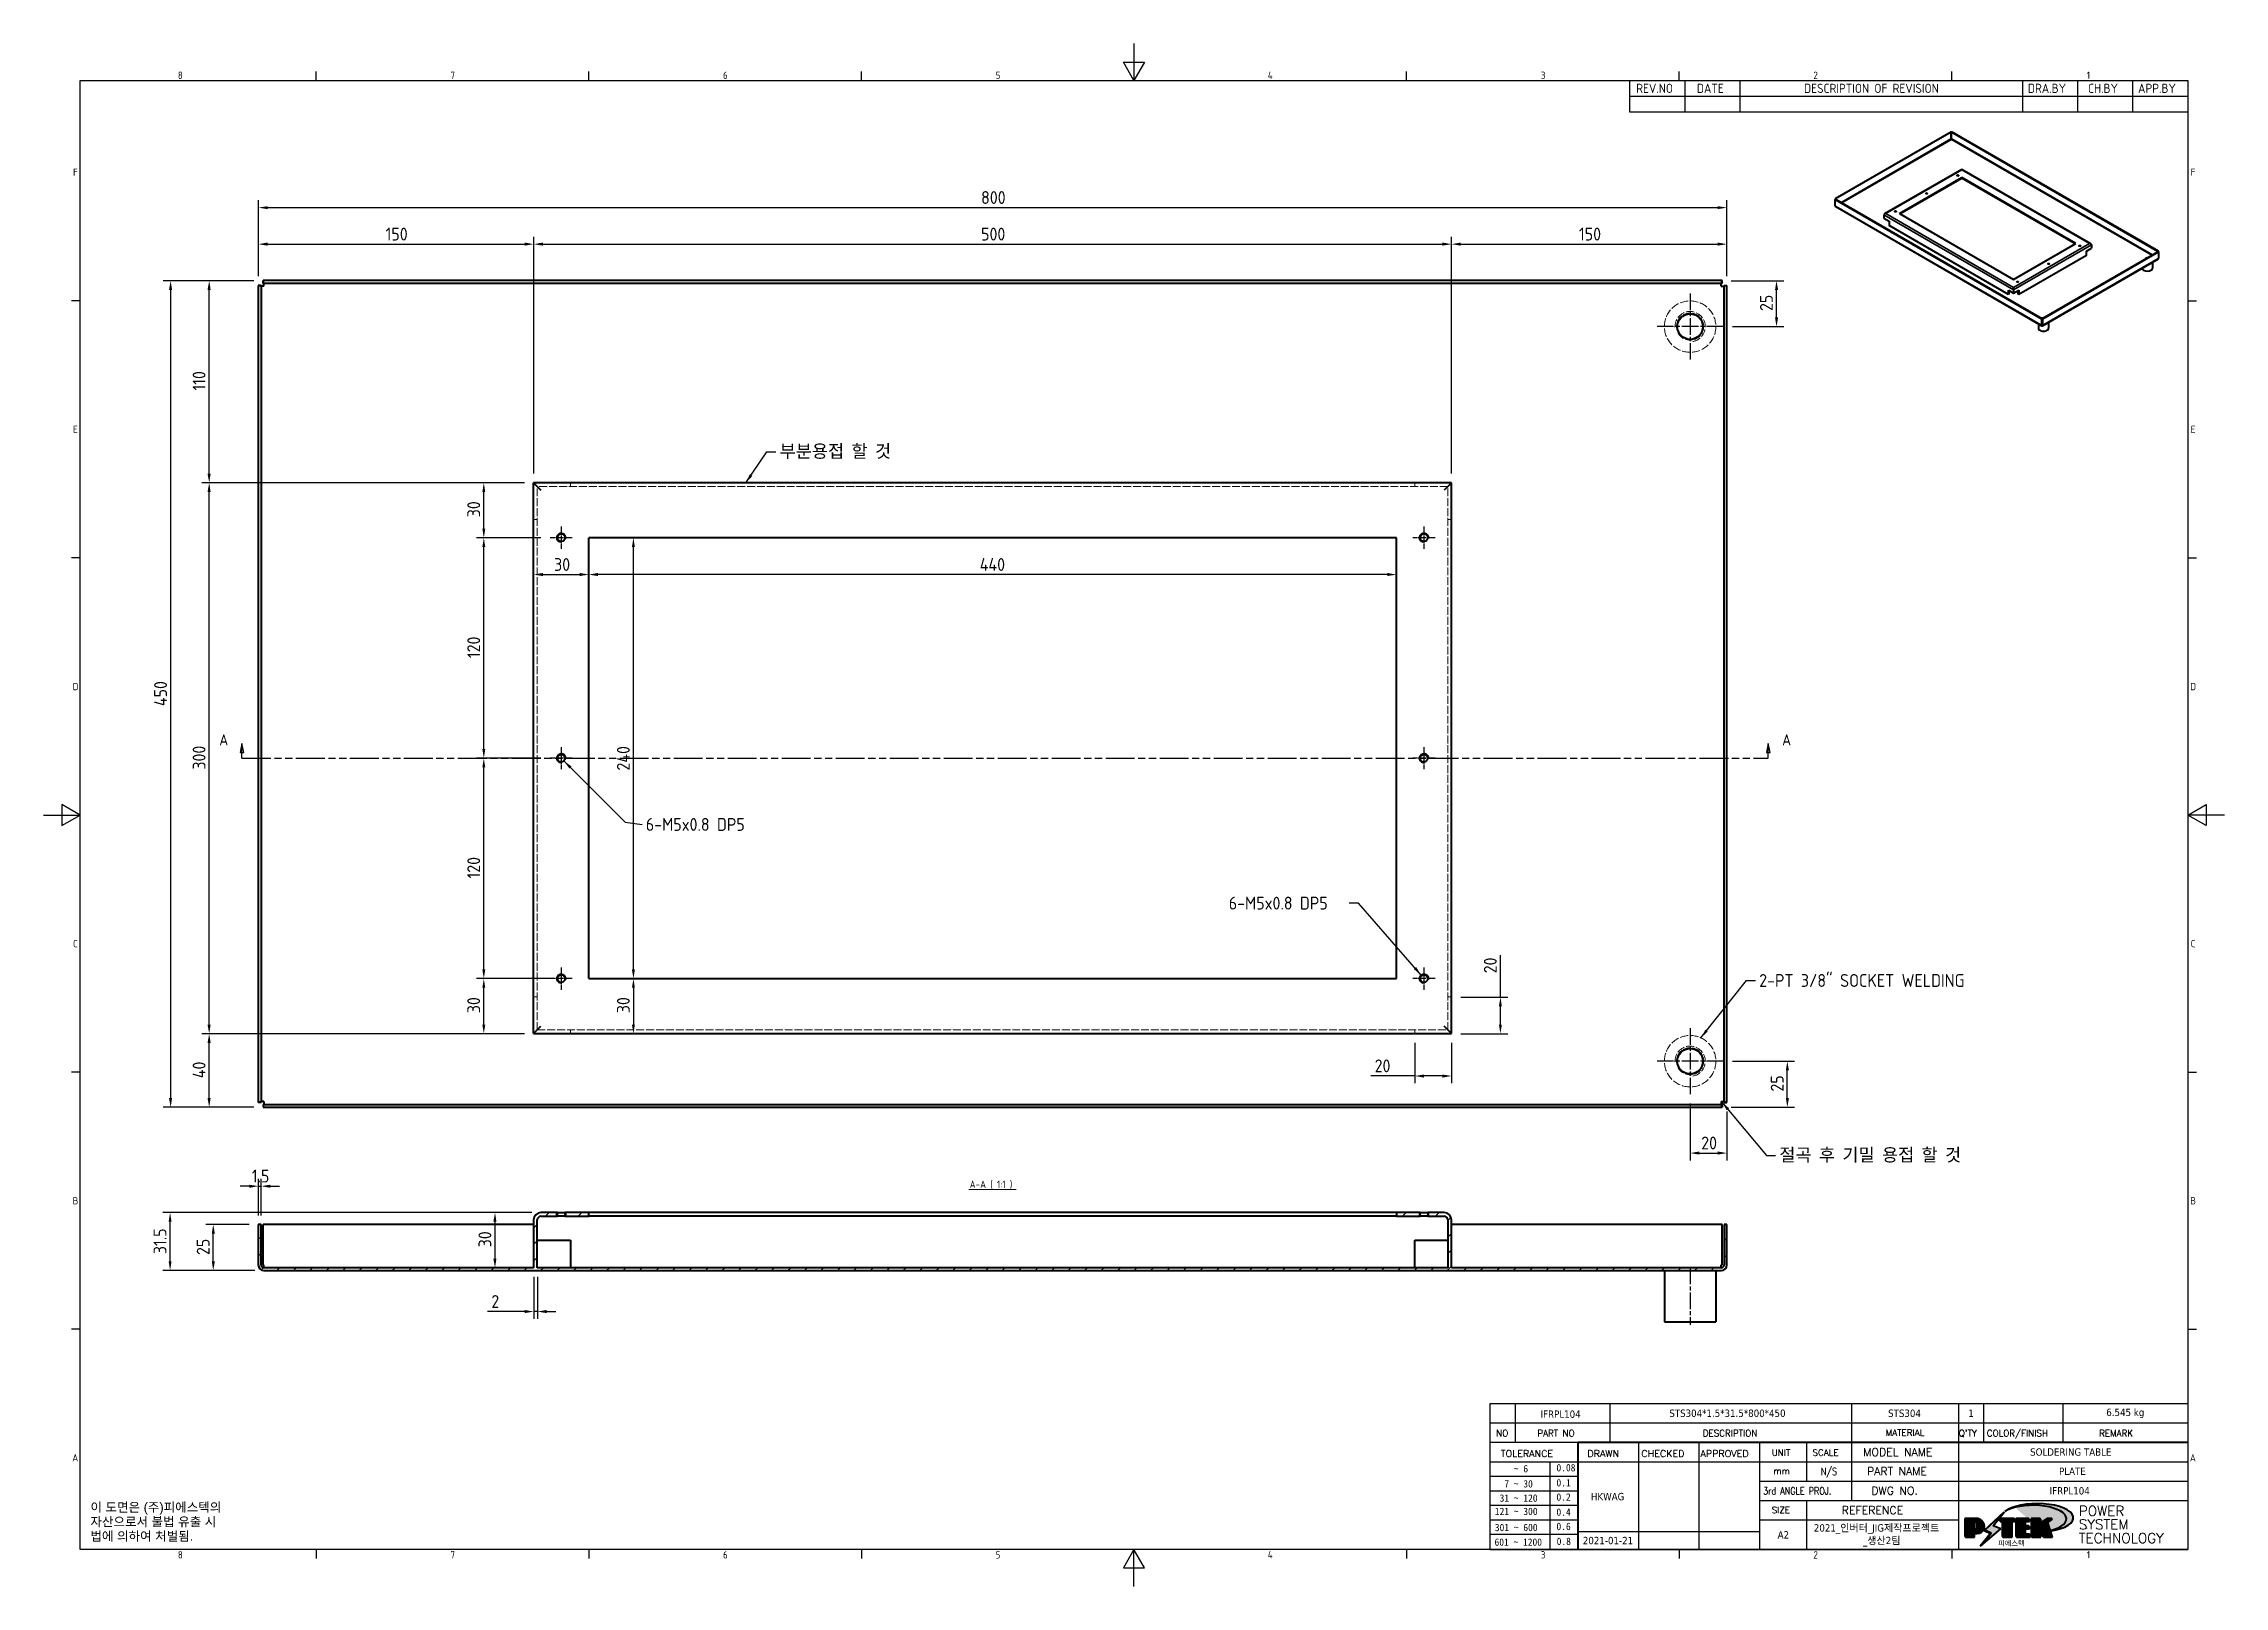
# Model space of a CAD drawing. Header units: millimetres. Extents: x 0 to 1188, y 0 to 840.
import ezdxf
from ezdxf.enums import TextEntityAlignment as Align

# ---------------------------------------------------------------- set-up
doc = ezdxf.new("R2010")
doc.units = ezdxf.units.MM
doc.header["$LTSCALE"] = 2
for name, pattern in [('CHAIN', [0.3543, 0.2362, -0.0295, 0.0591, -0.0295]), ('DASHED', [0.2067, 0.1654, -0.0413]), ('DOUBLE_DASH_CHAIN', [1.2403, 0.6614, -0.0827, 0.1654, -0.0827, 0.1654, -0.0827])]:
    doc.linetypes.add(name, pattern=pattern)
doc.layers.get('0').update_dxf_attribs({"color": 3, "lineweight": 25})
for name, color, linetype, lineweight in [('가려진 것(ISO)', 2, 'DASHED', 18), ('가시적인 것(ISO)', 3, 'Continuous', 40), ('가시적인 좁은 것(ISO)', 3, 'Continuous', 35), ('경계(ISO)', 7, 'Continuous', 25), ('기호(ISO)', 5, 'Continuous', 25), ('단면선(ISO)', 7, 'CHAIN', 25), ('제목(ISO)', 5, 'Continuous', 50), ('중심 표식(ISO)', 1, 'Continuous', 25), ('중심선(ISO)', 1, 'Continuous', 25), ('치수(ISO)', 2, 'Continuous', 25), ('해치(ISO)', 7, 'Continuous', 18)]:
    doc.layers.add(name, color=color, linetype=linetype, lineweight=lineweight)
doc.styles.add('HAN_291', font='')
doc.styles.add('HAN_370', font='', dxfattribs={"width": 2})
doc.styles.add('ISO ProportionalPSTEK', font='isocp.shx')
doc.styles.add('RC_284', font='ROMANC.shx')
doc.styles.add('RC_287', font='ROMANC.shx')
doc.styles.add('RC_292', font='ROMANC.shx')
doc.styles.add('ROMANT_294', font='romant.shx')
doc.styles.add('문자 텍스트_PSTEK_POSCO', font='isocp.shx')
doc.styles.add('부품번호텍스트_PSTEK_POSCO', font='isocp.shx')
doc.styles.add('치수 텍스트_PSTEK_POSCO', font='isocp.shx')
doc.styles.add('텍스트 스타일198', font='tahoma.ttf')
doc.styles.add('텍스트 스타일333', font='ROMANC.shx', dxfattribs={"width": 0.8})
doc.styles.add('텍스트 스타일512', font='isocp.shx')
doc.styles.get('HAN_291').set_extended_font_data('GulimChe')
doc.styles.get('HAN_370').set_extended_font_data('GulimChe')
doc.dimstyles.new('치수_PSTEK_POSCO', dxfattribs={"dimscale": 2, "dimtxt": 3.5, "dimasz": 2.5, "dimexe": 2, "dimexo": 2.5, "dimgap": 1, "dimtad": 1, "dimrnd": 1e-08, "dimdsep": 46, "dimtxsty": '치수 텍스트_PSTEK_POSCO', "dimcen": 0.09, "dimdle": 10, "dimclrd": 7, "dimclre": 7, "dimclrt": 2, "dimadec": 1, "dimazin": 2, "dimtfac": 1, "dimtmove": 0, "dimatfit": 3, "dimfxl": 0, "dimtolj": 1, "dimlwd": -1, "dimlwe": -1, "dimarcsym": 0})
doc.dimstyles.new('치수_PSTEK_POSCO$7', dxfattribs={"dimscale": 2, "dimtxt": 3.5, "dimasz": 2.5, "dimexe": 2, "dimexo": 2.5, "dimgap": 1, "dimtad": 1, "dimrnd": 1e-08, "dimdsep": 46, "dimtxsty": '치수 텍스트_PSTEK_POSCO', "dimcen": 0.09, "dimdle": 10, "dimclrd": 7, "dimclre": 7, "dimclrt": 2, "dimadec": 1, "dimazin": 2, "dimtfac": 1, "dimtmove": 0, "dimatfit": 3, "dimfxl": 0, "dimtolj": 1, "dimlwd": -1, "dimlwe": -1, "dimarcsym": 0})

msp = doc.modelspace()

# ---------------------------------------------------------------- texts
at = {"layer": '기호(ISO)', "color": 2, "char_height": 7, "attachment_point": 4, "style": '치수 텍스트_PSTEK_POSCO'}
for s, insert, width in [('{\\fISOCP|b0|i0;\\H7.0000;부분용접 할 것}', (400.95, 617.738), 71.05125), ('{\\fISOCP|b0|i0;\\H7.0000;2-PT 3/8" SOCKET WELDING}', (934.595, 329.899), 129.94636), ('{\\fISOCP|b0|i0;\\H7.0000;절곡 후 기밀 용접 할 것}', (945.532, 234.581), 112.80095)]:
    msp.add_mtext(s, dxfattribs=dict(at, insert=insert, width=width))
at = {"layer": '기호(ISO)', "color": 2, "attachment_point": 4}
for s, insert, char_height, width, line_spacing_factor, style in [('{6-M5x0.8 DP5}', (328.064, 414.876), 7, 63.65528, 0.6125, '치수 텍스트_PSTEK_POSCO'), ('{6-M5x0.8 DP5}', (645.633, 372.022), 7, 63.65528, 0.6125, '치수 텍스트_PSTEK_POSCO'), ('{\\fArial|b0|i0;\\H5.0000;이 도면은 (주)피에스텍의\\P자산으로서 불법 유출 시 \\P법에 의하여 처벌됨.}', (25.51, 34.952), 5, 78.61221, 0.944221, '문자 텍스트_PSTEK_POSCO')]:
    msp.add_mtext(s, dxfattribs=dict(at, insert=insert, char_height=char_height, width=width, line_spacing_factor=line_spacing_factor, style=style))
at = {"layer": '기호(ISO)', "color": 7, "insert": (504.485, 216.487), "char_height": 4, "attachment_point": 7, "style": '텍스트 스타일512'}
msp.add_mtext('A-A ( 1:1 )', dxfattribs=at)

# ---------------------------------------------------------------- blocks, each defined once
blk = doc.blocks.new('경계 Default Border')
at = {"layer": '경계(ISO)'}
for p, q in [((74.25, 410), (74.25, 412.4)), ((148.5, 410), (148.5, 412.4)), ((222.75, 410), (222.75, 412.4)), ((371.25, 410), (371.25, 412.4)), ((445.5, 410), (445.5, 412.4)), ((519.75, 410), (519.75, 412.4)), ((10, 350), (7.6, 350)), ((584, 350), (586.4, 350)), ((10, 280), (7.6, 280)), ((584, 280), (586.4, 280)), ((10, 140), (7.6, 140)), ((584, 140), (586.4, 140)), ((10, 70), (7.6, 70)), ((584, 70), (586.4, 70)), ((74.25, 10), (74.25, 7.6)), ((148.5, 10), (148.5, 7.6)), ((222.75, 10), (222.75, 7.6)), ((371.25, 10), (371.25, 7.6)), ((445.5, 10), (445.5, 7.6)), ((519.75, 10), (519.75, 7.6))]:
    blk.add_line(p, q, dxfattribs=at)
at = {"layer": '경계(ISO)', "flags": 128}
for points in [[(297, 420), (297, 410), (294.11, 415), (299.89, 415), (297, 410)], [(10, 10), (10, 410), (584, 410), (584, 10), (10, 10)], [(0, 210), (10, 210), (5, 212.89), (5, 207.11), (10, 210)], [(594, 210), (584, 210), (589, 212.89), (589, 207.11), (584, 210)], [(297, 0), (297, 10), (294.11, 5), (299.89, 5), (297, 10)]]:
    blk.add_lwpolyline(points, dxfattribs=at)
at = {"layer": '경계(ISO)', "color": 2, "char_height": 2, "attachment_point": 7, "style": '문자 텍스트_PSTEK_POSCO'}
for s, insert in [('8', (36.55, 410.38)), ('7', (110.8, 410.4)), ('6', (185.05, 410.38)), ('5', (259.3, 410.38)), ('4', (333.44, 410.4)), ('3', (407.82, 410.38)), ('2', (482.04, 410.38)), ('1', (556.53, 410.4)), ('F', (8.03, 384)), ('F', (584.83, 384)), ('E', (8.03, 313.98)), ('E', (584.83, 313.98)), ('D', (7.92, 243.98)), ('D', (584.72, 243.98)), ('C', (8.03, 173.98)), ('C', (584.83, 173.98)), ('B', (7.92, 103.98)), ('B', (584.72, 103.98)), ('A', (7.81, 34)), ('A', (584.61, 34)), ('8', (36.55, 7.58)), ('7', (110.8, 7.6)), ('6', (185.05, 7.58)), ('5', (259.3, 7.58)), ('4', (333.44, 7.6)), ('3', (407.82, 7.58)), ('2', (482.04, 7.58)), ('1', (556.53, 7.6))]:
    blk.add_mtext(s, dxfattribs=dict(at, insert=insert))
blk = doc.blocks.new('제목 블록 PSTEK')
h = blk.add_hatch(color=1)
edge = h.paths.add_edge_path(flags=0)
edge.add_line((314.22, 19.61), (314.22, 17))
edge.add_line((314.22, 17), (314.35, 17))
edge.add_arc((314.35, 17.65), 0.651, 270, 360)
edge.add_line((315, 17.65), (315, 18.96))
edge.add_arc((314.35, 18.96), 0.651, 0, 90)
edge.add_line((314.35, 19.61), (314.22, 19.61))
edge = h.paths.add_edge_path()
edge.add_arc((314.98, 18.29), 1.97, 270, 450)
edge.add_line((314.98, 20.26), (311.77, 20.26))
edge.add_line((311.77, 20.26), (311.77, 15.34))
edge.add_line((311.77, 15.34), (314.22, 15.34))
edge.add_line((314.22, 15.34), (314.22, 16.32))
edge.add_line((314.22, 16.32), (314.98, 16.32))
h = blk.add_hatch(color=252)
edge = h.paths.add_edge_path()
edge.add_arc((314.98, 18.29), 1.97, 270, 406.82787)
edge.add_arc((315.16, 18.14), 1.97, -90, 53.56098, ccw=False)
edge.add_line((315.16, 16.17), (314.4, 16.17))
edge.add_line((314.4, 16.17), (314.4, 15.19))
edge.add_line((314.4, 15.19), (311.94, 15.19))
edge.add_line((311.94, 15.19), (311.94, 15.34))
edge.add_line((311.94, 15.34), (314.22, 15.34))
edge.add_line((314.22, 15.34), (314.22, 16.32))
edge.add_line((314.22, 16.32), (314.98, 16.32))
h = blk.add_hatch(color=252)
edge = h.paths.add_edge_path()
edge.add_line((314.4, 19.46), (314.53, 19.46))
edge.add_arc((314.53, 18.81), 0.651, 60.41893, 90, ccw=False)
edge.add_arc((314.35, 18.96), 0.651, 39.96992, 90)
edge.add_line((314.35, 19.61), (314.22, 19.61))
edge.add_line((314.22, 19.61), (314.22, 17))
edge.add_line((314.22, 17), (314.35, 17))
edge.add_arc((314.35, 17.65), 0.651, 270, 274.69308)
edge.add_line((314.4, 17), (314.4, 19.46))
for color, points in [(252, [(317.22, 17.06), (322.03, 21.63), (322.28, 21.94), (317.05, 16.98), (318.75, 16.19), (316, 12.72), (316.34, 13), (318.92, 16.27)]), (5, [(321.62, 17.42), (319.53, 18.25), (322.45, 22.02), (317.22, 17.06), (318.92, 16.27), (316.17, 12.8)]), (1, [(324.48, 19.61), (325.24, 19.61), (325.24, 20.26), (321.23, 20.26), (321.23, 19.61), (321.98, 19.61), (321.98, 15.34), (324.48, 15.34)]), (252, [(321.98, 19.61), (321.4, 19.61), (321.4, 19.46), (321.98, 19.46)]), (252, [(324.66, 19.46), (325.42, 19.46), (325.42, 20.11), (325.24, 20.11), (325.24, 19.61), (324.48, 19.61), (324.48, 15.34), (322.16, 15.34), (322.16, 15.19), (324.66, 15.19)]), (1, [(329.23, 20.26), (325.66, 20.26), (325.66, 15.34), (329.36, 15.34), (329.36, 15.99), (328.11, 15.99), (328.11, 17.56), (329.23, 17.56), (329.23, 18.26), (328.11, 18.26), (328.11, 19.61), (329.23, 19.61)]), (252, [(328.29, 19.46), (329.41, 19.46), (329.41, 20.11), (329.23, 20.11), (329.23, 19.61), (328.11, 19.61), (328.11, 18.26), (328.29, 18.26)]), (252, [(328.29, 17.42), (329.41, 17.42), (329.41, 18.11), (329.23, 18.11), (329.23, 17.56), (328.11, 17.56), (328.11, 15.99), (328.29, 15.99)]), (1, [(332.33, 20.26), (329.86, 20.26), (329.86, 15.34), (332.33, 15.34), (332.33, 17.43), (333.07, 15.34), (335.49, 15.34), (334.25, 19.31), (335.44, 20.26), (334.31, 20.26), (332.33, 19)]), (252, [(332.51, 20.11), (332.33, 20.11), (332.33, 19), (332.51, 19.11)]), (252, [(335.62, 20.11), (335.25, 20.11), (334.25, 19.31), (335.49, 15.34), (333.2, 15.34), (333.25, 15.19), (335.66, 15.19), (334.43, 19.16)]), (252, [(329.54, 15.85), (329.36, 15.85), (329.36, 15.34), (325.83, 15.34), (325.83, 15.19), (329.54, 15.19)]), (252, [(332.51, 16.93), (332.33, 17.43), (332.33, 15.34), (330.04, 15.34), (330.04, 15.19), (332.51, 15.19)])]:
    blk.add_hatch(color=color).paths.add_polyline_path(points)
at = {"layer": '해치(ISO)', "true_color": 0x27d1fc}
h = blk.add_hatch(color=140, dxfattribs=at)
edge = h.paths.add_edge_path()
edge.add_ellipse((330.37, 20.16), major_axis=(9.1, 0), ratio=0.40699, start_angle=301.30985, end_angle=507.74369)
edge.add_ellipse((331.53, 20.46), major_axis=(-9.82, 0), ratio=0.39426, start_angle=111.51207, end_angle=334.47025, ccw=False)
edge.add_line((335.14, 16.86), (335.1, 16.99))
at = {"color": 180}
for p, q in [((182.48, 11.79), (182.48, 51.57)), ((182.48, 51.57), (372.48, 51.57)), ((189.27, 51.57), (189.27, 41.01)), ((215.22, 41.01), (215.22, 51.57)), ((280.88, 51.57), (280.88, 41.01)), ((310.09, 51.57), (310.09, 41.01)), ((316.9, 51.57), (316.9, 41.01)), ((338.46, 51.57), (338.46, 41.01)), ((372.48, 51.57), (372.48, 11.79)), ((182.48, 46.29), (372.48, 46.29)), ((182.48, 41.01), (206.45, 41.01)), ((182.48, 35.73), (206.45, 35.73)), ((198.86, 12.03), (198.86, 35.73)), ((206.45, 35.73), (372.48, 35.73)), ((222.94, 11.79), (222.94, 41.01)), ((239.43, 11.79), (239.43, 41.01)), ((255.92, 11.79), (255.92, 41.01)), ((268.69, 41.01), (268.69, 30.45)), ((280.88, 41.01), (280.88, 25.17)), ((310.09, 41.01), (310.09, 11.79)), ((182.48, 31.78), (206.45, 31.78)), ((255.92, 30.45), (372.48, 30.45)), ((182.48, 27.83), (206.45, 27.83)), ((182.48, 23.88), (206.45, 23.88)), ((255.92, 25.17), (372.48, 25.17)), ((268.69, 25.17), (268.69, 11.79)), ((182.48, 19.93), (206.45, 19.93)), ((255.92, 19.89), (310.09, 19.89)), ((182.48, 15.98), (206.45, 15.98)), ((206.45, 16.74), (255.92, 16.74)), ((182.48, 11.79), (372.48, 11.79))]:
    blk.add_line(p, q, dxfattribs=at)
at = {"color": 7, "lineweight": 50}
for p, q in [((206.45, 11.79), (206.45, 41.01)), ((206.45, 41.01), (372.48, 41.01))]:
    blk.add_line(p, q, dxfattribs=at)
at = {"color": 7}
for p, q in [((314.98, 20.26), (311.77, 20.26)), ((311.77, 20.26), (311.77, 15.34)), ((314.98, 20.26), (311.77, 20.26)), ((311.77, 20.26), (311.77, 15.34)), ((314.22, 17), (314.22, 19.61)), ((314.22, 19.61), (314.35, 19.61)), ((314.35, 19.61), (314.22, 19.61)), ((314.22, 19.61), (314.22, 17)), ((314.22, 17), (314.22, 19.61)), ((314.22, 19.61), (314.35, 19.61)), ((314.4, 19.46), (314.53, 19.46)), ((314.4, 17), (314.4, 19.46)), ((315, 18.96), (315, 17.65)), ((315, 18.96), (315, 17.65)), ((322.28, 21.94), (317.05, 16.98)), ((322.45, 22.02), (317.22, 17.06)), ((317.22, 17.06), (322.03, 21.63)), ((319.53, 18.25), (322.45, 22.02)), ((321.62, 17.42), (319.53, 18.25)), ((325.24, 20.26), (321.23, 20.26)), ((321.23, 20.26), (321.23, 19.61)), ((325.24, 20.26), (321.23, 20.26)), ((321.23, 20.26), (321.23, 19.61)), ((321.23, 19.61), (321.98, 19.61)), ((321.23, 19.61), (321.98, 19.61)), ((321.4, 19.61), (321.4, 19.46)), ((321.98, 19.61), (321.4, 19.61)), ((321.4, 19.46), (321.98, 19.46)), ((321.98, 19.61), (321.98, 15.34)), ((321.98, 19.46), (321.98, 19.61)), ((321.98, 19.61), (321.98, 15.34)), ((322.03, 21.63), (322.28, 21.94)), ((324.48, 19.61), (325.24, 19.61)), ((324.48, 15.34), (324.48, 19.61)), ((325.24, 19.61), (324.48, 19.61)), ((324.48, 19.61), (324.48, 15.34)), ((324.48, 19.61), (325.24, 19.61)), ((324.48, 15.34), (324.48, 19.61)), ((324.66, 19.46), (325.42, 19.46)), ((324.66, 15.19), (324.66, 19.46)), ((325.24, 19.61), (325.24, 20.26)), ((325.24, 19.61), (325.24, 20.26)), ((325.42, 20.11), (325.24, 20.11)), ((325.24, 20.11), (325.24, 19.61)), ((325.42, 19.46), (325.42, 20.11)), ((329.23, 20.26), (325.66, 20.26)), ((325.66, 20.26), (325.66, 15.34)), ((325.66, 20.26), (325.66, 15.34)), ((329.23, 20.26), (325.66, 20.26)), ((328.11, 18.26), (328.11, 19.61)), ((328.11, 19.61), (329.23, 19.61)), ((329.23, 19.61), (328.11, 19.61)), ((328.11, 19.61), (328.11, 18.26)), ((328.11, 18.26), (328.11, 19.61)), ((328.11, 19.61), (329.23, 19.61)), ((329.23, 18.26), (328.11, 18.26)), ((328.11, 18.26), (328.29, 18.26)), ((329.23, 18.26), (328.11, 18.26)), ((328.29, 18.26), (328.29, 19.46)), ((328.29, 19.46), (329.41, 19.46)), ((329.23, 19.61), (329.23, 20.26)), ((329.23, 19.61), (329.23, 20.26)), ((329.41, 20.11), (329.23, 20.11)), ((329.23, 20.11), (329.23, 19.61)), ((329.23, 17.56), (329.23, 18.26)), ((329.23, 17.56), (329.23, 18.26)), ((329.41, 18.11), (329.23, 18.11)), ((329.23, 18.11), (329.23, 17.56)), ((329.41, 19.46), (329.41, 20.11)), ((329.41, 17.42), (329.41, 18.11)), ((332.33, 20.26), (329.86, 20.26)), ((329.86, 20.26), (329.86, 15.34)), ((329.86, 20.26), (329.86, 15.34)), ((332.33, 20.26), (329.86, 20.26)), ((334.31, 20.26), (332.33, 19)), ((332.33, 19), (332.33, 20.26)), ((334.31, 20.26), (332.33, 19)), ((332.33, 19), (332.33, 20.26)), ((332.51, 20.11), (332.33, 20.11)), ((332.33, 20.11), (332.33, 19)), ((332.33, 19), (332.51, 19.11)), ((332.51, 19.11), (332.51, 20.11)), ((334.25, 19.31), (335.44, 20.26)), ((334.25, 19.31), (335.44, 20.26)), ((335.25, 20.11), (334.25, 19.31)), ((335.49, 15.34), (334.25, 19.31)), ((334.25, 19.31), (335.49, 15.34)), ((335.49, 15.34), (334.25, 19.31)), ((335.44, 20.26), (334.31, 20.26)), ((335.44, 20.26), (334.31, 20.26)), ((334.43, 19.16), (335.62, 20.11)), ((335.66, 15.19), (334.43, 19.16)), ((335.62, 20.11), (335.25, 20.11)), ((311.77, 15.34), (314.22, 15.34)), ((311.77, 15.34), (314.22, 15.34)), ((314.22, 15.34), (311.94, 15.34)), ((311.94, 15.34), (311.94, 15.19)), ((311.94, 15.19), (314.4, 15.19)), ((314.35, 17), (314.22, 17)), ((314.22, 17), (314.35, 17)), ((314.35, 17), (314.22, 17)), ((314.22, 16.32), (314.98, 16.32)), ((314.22, 15.34), (314.22, 16.32)), ((314.98, 16.32), (314.22, 16.32)), ((314.22, 16.32), (314.22, 15.34)), ((314.22, 16.32), (314.98, 16.32)), ((314.22, 15.34), (314.22, 16.32)), ((314.4, 16.17), (315.16, 16.17)), ((314.4, 15.19), (314.4, 16.17)), ((318.75, 16.19), (316, 12.72)), ((316, 12.72), (316.34, 13)), ((316.17, 12.8), (321.62, 17.42)), ((318.92, 16.27), (316.17, 12.8)), ((316.34, 13), (318.92, 16.27)), ((317.05, 16.98), (318.75, 16.19)), ((318.92, 16.27), (317.22, 17.06)), ((317.22, 17.06), (318.92, 16.27)), ((321.98, 15.34), (324.48, 15.34)), ((321.98, 15.34), (324.48, 15.34)), ((324.48, 15.34), (322.16, 15.34)), ((322.16, 15.34), (322.16, 15.19)), ((322.16, 15.19), (324.66, 15.19)), ((325.66, 15.34), (329.36, 15.34)), ((325.66, 15.34), (329.36, 15.34)), ((329.36, 15.34), (325.83, 15.34)), ((325.83, 15.34), (325.83, 15.19)), ((325.83, 15.19), (329.54, 15.19)), ((328.11, 17.56), (329.23, 17.56)), ((328.11, 15.99), (328.11, 17.56)), ((329.23, 17.56), (328.11, 17.56)), ((328.11, 17.56), (328.11, 15.99)), ((328.11, 17.56), (329.23, 17.56)), ((328.11, 15.99), (328.11, 17.56)), ((329.36, 15.99), (328.11, 15.99)), ((328.11, 15.99), (328.29, 15.99)), ((329.36, 15.99), (328.11, 15.99)), ((328.29, 15.99), (328.29, 17.42)), ((328.29, 17.42), (329.41, 17.42)), ((329.36, 15.34), (329.36, 15.99)), ((329.36, 15.34), (329.36, 15.99)), ((329.54, 15.85), (329.36, 15.85)), ((329.36, 15.85), (329.36, 15.34)), ((329.54, 15.19), (329.54, 15.85)), ((329.86, 15.34), (332.33, 15.34)), ((329.86, 15.34), (332.33, 15.34)), ((332.33, 15.34), (330.04, 15.34)), ((330.04, 15.34), (330.04, 15.19)), ((330.04, 15.19), (332.51, 15.19)), ((332.33, 17.43), (333.07, 15.34)), ((332.33, 15.34), (332.33, 17.43)), ((332.51, 16.93), (332.33, 17.43)), ((332.33, 17.43), (332.33, 15.34)), ((332.33, 17.43), (333.07, 15.34)), ((332.33, 15.34), (332.33, 17.43)), ((332.51, 15.19), (332.51, 16.93)), ((333.07, 15.34), (335.49, 15.34)), ((333.07, 15.34), (335.49, 15.34)), ((335.49, 15.34), (333.2, 15.34)), ((333.2, 15.34), (333.25, 15.19)), ((333.25, 15.19), (335.66, 15.19)), ((345.04, 17.5), (344.99, 17.69))]:
    blk.add_line(p, q, dxfattribs=at)
at = {"color": 1}
for p, q in [((314.98, 20.26), (311.77, 20.26)), ((311.77, 20.26), (311.77, 15.34)), ((314.22, 17), (314.22, 19.61)), ((314.22, 19.61), (314.35, 19.61)), ((315, 18.96), (315, 17.65)), ((325.24, 20.26), (321.23, 20.26)), ((321.23, 20.26), (321.23, 19.61)), ((321.23, 19.61), (321.98, 19.61)), ((321.98, 19.61), (321.98, 15.34)), ((324.48, 19.61), (325.24, 19.61)), ((324.48, 15.34), (324.48, 19.61)), ((325.24, 19.61), (325.24, 20.26)), ((329.23, 20.26), (325.66, 20.26)), ((325.66, 20.26), (325.66, 15.34)), ((328.11, 18.26), (328.11, 19.61)), ((328.11, 19.61), (329.23, 19.61)), ((329.23, 18.26), (328.11, 18.26)), ((329.23, 19.61), (329.23, 20.26)), ((329.23, 17.56), (329.23, 18.26)), ((332.33, 20.26), (329.86, 20.26)), ((329.86, 20.26), (329.86, 15.34)), ((334.31, 20.26), (332.33, 19)), ((332.33, 19), (332.33, 20.26)), ((334.25, 19.31), (335.44, 20.26)), ((335.49, 15.34), (334.25, 19.31)), ((335.44, 20.26), (334.31, 20.26)), ((311.77, 15.34), (314.22, 15.34)), ((314.35, 17), (314.22, 17)), ((314.22, 16.32), (314.98, 16.32)), ((314.22, 15.34), (314.22, 16.32)), ((321.98, 15.34), (324.48, 15.34)), ((325.66, 15.34), (329.36, 15.34)), ((328.11, 17.56), (329.23, 17.56)), ((328.11, 15.99), (328.11, 17.56)), ((329.36, 15.99), (328.11, 15.99)), ((329.36, 15.34), (329.36, 15.99)), ((329.86, 15.34), (332.33, 15.34)), ((332.33, 17.43), (333.07, 15.34)), ((332.33, 15.34), (332.33, 17.43)), ((333.07, 15.34), (335.49, 15.34))]:
    blk.add_line(p, q, dxfattribs=at)
at = {"color": 5}
for p, q in [((322.45, 22.02), (317.22, 17.06)), ((319.53, 18.25), (322.45, 22.02)), ((321.62, 17.42), (319.53, 18.25)), ((316.17, 12.8), (321.62, 17.42)), ((318.92, 16.27), (316.17, 12.8)), ((317.22, 17.06), (318.92, 16.27))]:
    blk.add_line(p, q, dxfattribs=at)
at = {"color": 7}
for centre, radius, start, end in [((314.35, 18.96), 0.651, 0, 90), ((314.35, 18.96), 0.651, 39.96992, 90), ((314.35, 18.96), 0.651, 0, 90), ((314.53, 18.81), 0.651, 60.41893, 90), ((314.98, 18.29), 1.97, 270, 90), ((314.98, 18.29), 1.97, 270, 90), ((314.98, 18.29), 1.97, 270, 46.82787), ((315.16, 18.14), 1.97, 270, 53.56098), ((314.35, 17.65), 0.651, 270, 0), ((314.35, 17.65), 0.651, 270, 0), ((314.35, 17.65), 0.651, 270, 274.69308)]:
    blk.add_arc(centre, radius, start, end, dxfattribs=at)
at = {"color": 1}
for centre, radius, start, end in [((314.35, 18.96), 0.651, 0, 90), ((314.98, 18.29), 1.97, 270, 90), ((314.35, 17.65), 0.651, 270, 0)]:
    blk.add_arc(centre, radius, start, end, dxfattribs=at)
at = {"layer": '제목(ISO)', "lineweight": 18}
blk.add_line((182.48, 35.73), (182.48, 11.79), dxfattribs=at)
at = {"layer": '제목(ISO)'}
for p, q in [((314.98, 20.26), (311.77, 20.26)), ((311.77, 20.26), (311.77, 15.34)), ((314.22, 17), (314.22, 19.61)), ((314.22, 19.61), (314.35, 19.61)), ((314.35, 19.61), (314.22, 19.61)), ((314.22, 19.61), (314.22, 17)), ((314.4, 19.46), (314.53, 19.46)), ((314.4, 17), (314.4, 19.46)), ((315, 18.96), (315, 17.65)), ((322.28, 21.94), (317.05, 16.98)), ((322.45, 22.02), (317.22, 17.06)), ((317.22, 17.06), (322.03, 21.63)), ((319.53, 18.25), (322.45, 22.02)), ((321.62, 17.42), (319.53, 18.25)), ((325.24, 20.26), (321.23, 20.26)), ((321.23, 20.26), (321.23, 19.61)), ((321.23, 19.61), (321.98, 19.61)), ((321.98, 19.61), (321.4, 19.61)), ((321.4, 19.61), (321.4, 19.46)), ((321.4, 19.46), (321.98, 19.46)), ((321.98, 19.61), (321.98, 15.34)), ((321.98, 19.46), (321.98, 19.61)), ((322.03, 21.63), (322.28, 21.94)), ((324.48, 19.61), (325.24, 19.61)), ((324.48, 15.34), (324.48, 19.61)), ((325.24, 19.61), (324.48, 19.61)), ((324.48, 19.61), (324.48, 15.34)), ((324.66, 19.46), (325.42, 19.46)), ((324.66, 15.19), (324.66, 19.46)), ((325.24, 19.61), (325.24, 20.26)), ((325.42, 20.11), (325.24, 20.11)), ((325.24, 20.11), (325.24, 19.61)), ((325.42, 19.46), (325.42, 20.11)), ((329.23, 20.26), (325.66, 20.26)), ((325.66, 20.26), (325.66, 15.34)), ((328.11, 18.26), (328.11, 19.61)), ((328.11, 19.61), (329.23, 19.61)), ((329.23, 19.61), (328.11, 19.61)), ((328.11, 19.61), (328.11, 18.26)), ((329.23, 18.26), (328.11, 18.26)), ((328.11, 18.26), (328.29, 18.26)), ((328.29, 19.46), (329.41, 19.46)), ((328.29, 18.26), (328.29, 19.46)), ((329.23, 19.61), (329.23, 20.26)), ((329.41, 20.11), (329.23, 20.11)), ((329.23, 20.11), (329.23, 19.61)), ((329.23, 17.56), (329.23, 18.26)), ((329.41, 18.11), (329.23, 18.11)), ((329.23, 18.11), (329.23, 17.56)), ((329.41, 19.46), (329.41, 20.11)), ((329.41, 17.42), (329.41, 18.11)), ((332.33, 20.26), (329.86, 20.26)), ((329.86, 20.26), (329.86, 15.34)), ((334.31, 20.26), (332.33, 19)), ((332.33, 19), (332.33, 20.26)), ((332.51, 20.11), (332.33, 20.11)), ((332.33, 20.11), (332.33, 19)), ((332.33, 19), (332.51, 19.11)), ((332.51, 19.11), (332.51, 20.11)), ((334.25, 19.31), (335.44, 20.26)), ((335.25, 20.11), (334.25, 19.31)), ((335.49, 15.34), (334.25, 19.31)), ((334.25, 19.31), (335.49, 15.34)), ((335.44, 20.26), (334.31, 20.26)), ((334.43, 19.16), (335.62, 20.11)), ((335.66, 15.19), (334.43, 19.16)), ((335.62, 20.11), (335.25, 20.11)), ((311.77, 15.34), (314.22, 15.34)), ((314.22, 15.34), (311.94, 15.34)), ((311.94, 15.34), (311.94, 15.19)), ((311.94, 15.19), (314.4, 15.19)), ((314.35, 17), (314.22, 17)), ((314.22, 17), (314.35, 17)), ((314.22, 15.34), (314.22, 16.32)), ((314.22, 16.32), (314.98, 16.32)), ((314.98, 16.32), (314.22, 16.32)), ((314.22, 16.32), (314.22, 15.34)), ((314.4, 15.19), (314.4, 16.17)), ((314.4, 16.17), (315.16, 16.17)), ((318.75, 16.19), (316, 12.72)), ((316, 12.72), (316.34, 13)), ((316.17, 12.8), (321.62, 17.42)), ((318.92, 16.27), (316.17, 12.8)), ((316.34, 13), (318.92, 16.27)), ((317.05, 16.98), (318.75, 16.19)), ((317.22, 17.06), (318.92, 16.27)), ((318.92, 16.27), (317.22, 17.06)), ((321.98, 15.34), (324.48, 15.34)), ((324.48, 15.34), (322.16, 15.34)), ((322.16, 15.34), (322.16, 15.19)), ((322.16, 15.19), (324.66, 15.19)), ((325.66, 15.34), (329.36, 15.34)), ((329.36, 15.34), (325.83, 15.34)), ((325.83, 15.34), (325.83, 15.19)), ((325.83, 15.19), (329.54, 15.19)), ((328.11, 15.99), (328.11, 17.56)), ((328.11, 17.56), (329.23, 17.56)), ((329.23, 17.56), (328.11, 17.56)), ((328.11, 17.56), (328.11, 15.99)), ((329.36, 15.99), (328.11, 15.99)), ((328.11, 15.99), (328.29, 15.99)), ((328.29, 17.42), (329.41, 17.42)), ((328.29, 15.99), (328.29, 17.42)), ((329.36, 15.34), (329.36, 15.99)), ((329.54, 15.85), (329.36, 15.85)), ((329.36, 15.85), (329.36, 15.34)), ((329.54, 15.19), (329.54, 15.85)), ((329.86, 15.34), (332.33, 15.34)), ((332.33, 15.34), (330.04, 15.34)), ((330.04, 15.34), (330.04, 15.19)), ((330.04, 15.19), (332.51, 15.19)), ((332.33, 15.34), (332.33, 17.43)), ((332.33, 17.43), (333.07, 15.34)), ((332.51, 16.93), (332.33, 17.43)), ((332.33, 17.43), (332.33, 15.34)), ((332.51, 15.19), (332.51, 16.93)), ((333.07, 15.34), (335.49, 15.34)), ((335.49, 15.34), (333.2, 15.34)), ((333.2, 15.34), (333.25, 15.19)), ((333.25, 15.19), (335.66, 15.19))]:
    blk.add_line(p, q, dxfattribs=at)
at = {"layer": '제목(ISO)', "color": 4}
blk.add_line((335.14, 16.86), (335.1, 16.99), dxfattribs=at)
at = {"layer": '제목(ISO)'}
for centre, radius, start, end in [((314.35, 18.96), 0.651, 0, 90), ((314.35, 18.96), 0.651, 39.96992, 90), ((314.53, 18.81), 0.651, 60.41893, 90), ((314.98, 18.29), 1.97, 46.82787, 90), ((314.98, 18.29), 1.97, 270, 46.82787), ((314.98, 18.29), 1.97, 270, 46.82787), ((315.16, 18.14), 1.97, 270, 53.56098), ((314.35, 17.65), 0.651, 270, 0), ((314.35, 17.65), 0.651, 270, 274.69308)]:
    blk.add_arc(centre, radius, start, end, dxfattribs=at)
at = {"layer": '제목(ISO)', "color": 4}
for centre, major_axis, ratio, start_param, end_param in [((331.53, 20.46), (9.82, 0), 0.39426, 5.087845, 8.9792), ((330.37, 20.16), (9.1, 0), 0.40699, 5.258849, 8.861799)]:
    blk.add_ellipse(centre, major_axis=major_axis, ratio=ratio, start_param=start_param, end_param=end_param, dxfattribs=at)
at = {"color": 2}
for s, height, style, p in [('NO', 1.742, 'RC_284', (184.14, 42.62)), ('PART NO', 1.742, 'RC_284', (195.34, 42.62)), ('DESCRIPTION', 1.7424, 'RC_284', (240.4, 42.62)), ("Q'TY", 1.742, 'RC_284', (310.14, 42.62)), ('COLOR/FINISH', 1.7424, 'RC_284', (317.77, 42.62)), ('REMARK', 1.742, 'RC_284', (348.35, 42.62)), (' TOLERANCE', 1.9, 'RC_287', (184.09, 37.01)), ('DRAWN', 1.9, 'RC_287', (208.98, 37.01)), ('CHECKED', 1.9, 'RC_287', (223.69, 37.01)), ('APPROVED', 1.9, 'RC_287', (239.78, 37.01)), ('UNIT', 1.742, 'RC_284', (259.17, 37.34)), ('SCALE', 1.742, 'RC_284', (270.29, 37.34)), ('MODEL NAME', 2.178, 'RC_292', (284.1, 37.25)), ('  7 ~ 30', 2, 'HAN_291', (183.77, 28.71)), ('    ~ 6', 2, 'HAN_291', (183.77, 32.82)), ('0.08', 2, 'HAN_291', (200.55, 33.1)), ('0.1', 2, 'HAN_291', (200.55, 28.99)), ('mm', 1.742, 'RC_284', (259.65, 32.35)), ('PART NAME', 2.178, 'RC_292', (285.14, 32.03)), (' 31 ~ 120', 2, 'HAN_291', (183.77, 24.83)), ('0.2', 2, 'HAN_291', (200.55, 25.11)), (' DWG NO.', 2.178, 'RC_292', (284.81, 26.75)), ('301 ~ 600', 2, 'HAN_291', (183.77, 16.83)), ('121 ~ 300', 2, 'HAN_291', (183.77, 21.21)), ('0.4', 2, 'HAN_291', (200.55, 21)), ('0.6', 2, 'HAN_291', (200.55, 17.12)), ('SIZE', 1.742, 'RC_284', (259.17, 21.69)), ('REFERENCE', 2.178, 'RC_292', (278.27, 21.43)), ('601 ~ 1200', 2, 'HAN_291', (183.68, 12.85)), ('0.8', 2, 'HAN_291', (200.61, 13.06))]:
    blk.add_text(s, height=height, dxfattribs=dict(at, style=style)).set_placement(p)
at = {"color": 2, "style": 'RC_284'}
blk.add_text('MATERIAL', height=1.742, dxfattribs=at).set_placement((295.48, 43.65), align=Align.MIDDLE_CENTER)
at = {"color": 7, "style": '텍스트 스타일333', "width": 0.8}
blk.add_text('N/S', height=2, dxfattribs=at).set_placement((274.78, 33.09), align=Align.MIDDLE_CENTER)
at = {"color": 2, "style": '텍스트 스타일333', "width": 0.8}
blk.add_text('3rd ANGLE PROJ.', height=2, dxfattribs=at).set_placement((256.84, 26.76))
at = {"color": 7, "style": 'ROMANT_294'}
for s, p in [('POWER', (342.83, 20.97)), ('SYSTEM', (342.83, 17.33)), ('TECHNOLOGY', (342.83, 13.57))]:
    blk.add_text(s, height=2.7, dxfattribs=at).set_placement(p)
at = {"color": 7, "insert": (320.85, 14.21), "char_height": 1.4, "attachment_point": 1, "line_spacing_factor": 0.332, "style": 'HAN_370'}
blk.add_mtext('\\fHY견고딕|b0|i0;\\H1.4000;피에스텍', dxfattribs=at)
at = {"layer": '제목(ISO)', "color": 7, "style": '텍스트 스타일198'}
for tag, p in [('부품_번호_001', (196.21, 47.68)), ('설명_001', (231.28, 47.92)), ('재질_001', (290.88, 47.93)), ("3._Q'TY_001", (312.71, 47.92)), ('질량\\P3;_001', (350.3, 48.16)), ('1._MODEL_NAME_001', (329.57, 37.37)), ('제목_001', (337.44, 32.12)), ('설계자_001', (209.94, 25.23)), ('부품_번호_001', (334.87, 26.81)), ('프로젝트_001', (270.65, 16.7)), ('작성_날짜_001', (207.73, 13.27)), ('시트_크기_001', (260.79, 14.82)), ('프로젝트_002', (284.04, 13.28))]:
    blk.add_attdef(tag, p, '', height=2, dxfattribs=at)
for tag, p in [('4._COLOR', (327.68, 48.93)), ('점검자', (231.18, 26.23)), ('엔지니어링_승인자', (247.67, 26.23)), ('점검_날짜', (231.18, 14.27)), ('엔지니어링_승인_날짜', (247.67, 14.27))]:
    blk.add_attdef(tag, text='', height=2, dxfattribs=at).set_placement(p, align=Align.MIDDLE_CENTER)
blk = doc.blocks.new('리비전 내역')
at = {"layer": '기호(ISO)'}
for p, q in [((432, 410), (584, 410)), ((432, 410), (432, 405.72)), ((447, 410), (447, 405.72)), ((462, 410), (462, 405.72)), ((539, 410), (539, 405.72)), ((554, 410), (554, 405.72)), ((569, 410), (569, 405.72)), ((584, 410), (584, 405.72)), ((432, 405.72), (584, 405.72)), ((432, 405.72), (432, 401.44)), ((447, 405.72), (447, 401.44)), ((462, 405.72), (462, 401.44)), ((539, 405.72), (539, 401.44)), ((554, 405.72), (554, 401.44)), ((569, 405.72), (569, 401.44)), ((584, 405.72), (584, 401.44)), ((432, 401.44), (584, 401.44))]:
    blk.add_line(p, q, dxfattribs=at)
at = {"layer": '기호(ISO)', "color": 2, "char_height": 2.5, "attachment_point": 7, "style": 'ISO ProportionalPSTEK'}
for s, insert in [('REV.NO', (433.79, 406.58)), ('DATE', (450.31, 406.58)), ('DESCRIPTION OF REVISION', (479.51, 406.58)), ('DRA.BY', (540.48, 406.58)), ('CH.BY', (556.86, 406.58)), ('APP.BY', (570.48, 406.58))]:
    blk.add_mtext(s, dxfattribs=dict(at, insert=insert))
blk = doc.blocks.new('2dTransSection0')
at = {"layer": '단면선(ISO)', "linetype": 'Continuous'}
for p, q in [((54.03, 229.47), (53.53, 226.97)), ((53.53, 226.97), (54.53, 226.97)), ((54.03, 226.97), (54.03, 229.47)), ((54.53, 226.97), (54.03, 229.47)), ((54.03, 225.47), (54.03, 226.97)), ((469.74, 229.47), (469.24, 226.97)), ((469.24, 226.97), (470.24, 226.97)), ((469.74, 226.97), (469.74, 229.47)), ((470.24, 226.97), (469.74, 229.47)), ((469.74, 225.47), (469.74, 226.97)), ((54.03, 225.47), (58.01, 225.47)), ((465.76, 225.47), (469.74, 225.47))]:
    blk.add_line(p, q, dxfattribs=at)
at = {"layer": '단면선(ISO)', "linetype": 'DOUBLE_DASH_CHAIN', "ltscale": 5.927821}
blk.add_line((54.03, 225.47), (469.74, 225.47), dxfattribs=at)
at = {"layer": '단면선(ISO)', "linetype": 'Continuous', "flags": 128}
for points in [[(54.53, 226.97), (54.03, 229.47), (53.53, 226.97), (54.53, 226.97)], [(470.24, 226.97), (469.74, 229.47), (469.24, 226.97), (470.24, 226.97)]]:
    blk.add_lwpolyline(points, dxfattribs=at)
at = {"layer": '단면선(ISO)'}
for points in [[(54.53, 226.97), (54.03, 229.47), (53.53, 226.97), (54.53, 226.97)], [(470.24, 226.97), (469.74, 229.47), (469.24, 226.97), (470.24, 226.97)]]:
    blk.add_solid(points, dxfattribs=at)
at = {"layer": '단면선(ISO)', "char_height": 3, "attachment_point": 7, "style": '부품번호텍스트_PSTEK_POSCO'}
for insert in [(47.85, 228.97), (473.55, 228.97)]:
    blk.add_mtext('A', dxfattribs=dict(at, insert=insert))
blk = doc.blocks.new('*D23')
at = {"layer": 'Defpoints', "color": 0, "transparency": 16777216}
for p in [(90.2, 300.9), (267, 300.9), (119.5, 260.9)]:
    blk.add_point(p, dxfattribs=at)
at = {"layer": '치수(ISO)', "color": 7, "transparency": 16777216}
for p, q in [((262, 300.9), (86.2, 300.9)), ((90.2, 265.9), (90.2, 295.9)), ((114.5, 260.9), (86.2, 260.9))]:
    blk.add_line(p, q, dxfattribs=at)
for points in [[(89.3, 295.9), (91, 295.9), (90.2, 300.9)], [(89.3, 265.9), (91, 265.9), (90.2, 260.9)]]:
    blk.add_solid(points, dxfattribs=at)
at = {"layer": '치수(ISO)', "color": 2, "transparency": 16777216, "insert": (84.7, 276.7), "char_height": 7, "attachment_point": 4, "rotation": 90, "style": '치수 텍스트_PSTEK_POSCO'}
blk.add_mtext('\\A1;40', dxfattribs=at)
blk = doc.blocks.new('*D24')
at = {"layer": 'Defpoints', "color": 0, "transparency": 16777216}
for p in [(90.2, 600.9), (267, 600.9), (267, 300.9)]:
    blk.add_point(p, dxfattribs=at)
at = {"layer": '치수(ISO)', "color": 7, "transparency": 16777216}
for p, q in [((262, 600.9), (86.2, 600.9)), ((90.2, 305.9), (90.2, 595.9)), ((262, 300.9), (86.2, 300.9))]:
    blk.add_line(p, q, dxfattribs=at)
for points in [[(89.3, 595.9), (91, 595.9), (90.2, 600.9)], [(89.3, 305.9), (91, 305.9), (90.2, 300.9)]]:
    blk.add_solid(points, dxfattribs=at)
at = {"layer": '치수(ISO)', "color": 2, "transparency": 16777216, "insert": (84.7, 444.7), "char_height": 7, "attachment_point": 4, "rotation": 90, "style": '치수 텍스트_PSTEK_POSCO'}
blk.add_mtext('\\A1;300', dxfattribs=at)
blk = doc.blocks.new('*D25')
at = {"layer": 'Defpoints', "color": 0, "transparency": 16777216}
for p in [(90.2, 710.9), (119.5, 710.9), (267, 600.9)]:
    blk.add_point(p, dxfattribs=at)
at = {"layer": '치수(ISO)', "color": 7, "transparency": 16777216}
for p, q in [((114.5, 710.9), (86.2, 710.9)), ((90.2, 605.9), (90.2, 705.9)), ((262, 600.9), (86.2, 600.9))]:
    blk.add_line(p, q, dxfattribs=at)
for points in [[(89.3, 705.9), (91, 705.9), (90.2, 710.9)], [(89.3, 605.9), (91, 605.9), (90.2, 600.9)]]:
    blk.add_solid(points, dxfattribs=at)
at = {"layer": '치수(ISO)', "color": 2, "transparency": 16777216, "insert": (84.7, 651.1), "char_height": 7, "attachment_point": 4, "rotation": 90, "style": '치수 텍스트_PSTEK_POSCO'}
blk.add_mtext('\\A1;110', dxfattribs=at)
blk = doc.blocks.new('*D26')
at = {"layer": 'Defpoints', "color": 0, "transparency": 16777216}
for p in [(267, 730.8), (117, 708.4), (267, 600.9)]:
    blk.add_point(p, dxfattribs=at)
at = {"layer": '치수(ISO)', "color": 7, "transparency": 16777216}
for p, q in [((117, 713.4), (117, 734.8)), ((122, 730.8), (262, 730.8)), ((267, 605.9), (267, 734.8))]:
    blk.add_line(p, q, dxfattribs=at)
for points in [[(122, 731.7), (122, 730), (117, 730.8)], [(262, 731.7), (262, 730), (267, 730.8)]]:
    blk.add_solid(points, dxfattribs=at)
at = {"layer": '치수(ISO)', "color": 2, "transparency": 16777216, "insert": (186.3, 736.3), "char_height": 7, "attachment_point": 4, "style": '치수 텍스트_PSTEK_POSCO'}
blk.add_mtext('\\A1;150', dxfattribs=at)
blk = doc.blocks.new('*D27')
at = {"layer": 'Defpoints', "color": 0, "transparency": 16777216}
for p in [(767, 730.8), (267, 600.9), (767, 600.9)]:
    blk.add_point(p, dxfattribs=at)
at = {"layer": '치수(ISO)', "color": 7, "transparency": 16777216}
for p, q in [((267, 605.9), (267, 734.8)), ((272, 730.8), (762, 730.8)), ((767, 605.9), (767, 734.8))]:
    blk.add_line(p, q, dxfattribs=at)
for points in [[(272, 731.7), (272, 730), (267, 730.8)], [(762, 731.7), (762, 730), (767, 730.8)]]:
    blk.add_solid(points, dxfattribs=at)
at = {"layer": '치수(ISO)', "color": 2, "transparency": 16777216, "insert": (510.7, 736.3), "char_height": 7, "attachment_point": 4, "style": '치수 텍스트_PSTEK_POSCO'}
blk.add_mtext('\\A1;500', dxfattribs=at)
blk = doc.blocks.new('*D28')
at = {"layer": 'Defpoints', "color": 0, "transparency": 16777216}
for p in [(917, 730.8), (917, 708.4), (767, 600.9)]:
    blk.add_point(p, dxfattribs=at)
at = {"layer": '치수(ISO)', "color": 7, "transparency": 16777216}
for p, q in [((767, 605.9), (767, 734.8)), ((772, 730.8), (912, 730.8)), ((917, 713.4), (917, 734.8))]:
    blk.add_line(p, q, dxfattribs=at)
for points in [[(772, 731.7), (772, 730), (767, 730.8)], [(912, 731.7), (912, 730), (917, 730.8)]]:
    blk.add_solid(points, dxfattribs=at)
at = {"layer": '치수(ISO)', "color": 2, "transparency": 16777216, "insert": (836.4, 736.3), "char_height": 7, "attachment_point": 4, "style": '치수 텍스트_PSTEK_POSCO'}
blk.add_mtext('\\A1;150', dxfattribs=at)
blk = doc.blocks.new('*D29')
at = {"layer": 'Defpoints', "color": 0, "transparency": 16777216}
for p in [(239.8, 600.9), (267, 600.9), (275.9, 570.9)]:
    blk.add_point(p, dxfattribs=at)
at = {"layer": '치수(ISO)', "color": 7, "transparency": 16777216}
for p, q in [((262, 600.9), (235.8, 600.9)), ((239.8, 575.9), (239.8, 595.9)), ((270.9, 570.9), (235.8, 570.9))]:
    blk.add_line(p, q, dxfattribs=at)
for points in [[(239, 595.9), (240.6, 595.9), (239.8, 600.9)], [(239, 575.9), (240.6, 575.9), (239.8, 570.9)]]:
    blk.add_solid(points, dxfattribs=at)
at = {"layer": '치수(ISO)', "color": 2, "transparency": 16777216, "insert": (234.3, 582.1), "char_height": 7, "attachment_point": 4, "rotation": 90, "style": '치수 텍스트_PSTEK_POSCO'}
blk.add_mtext('\\A1;30', dxfattribs=at)
blk = doc.blocks.new('*D30')
at = {"layer": 'Defpoints', "color": 0, "transparency": 16777216}
for p in [(239.8, 570.9), (275.9, 570.9), (275.9, 450.9)]:
    blk.add_point(p, dxfattribs=at)
at = {"layer": '치수(ISO)', "color": 7, "transparency": 16777216}
for p, q in [((270.9, 570.9), (235.8, 570.9)), ((239.8, 455.9), (239.8, 565.9)), ((270.9, 450.9), (235.8, 450.9))]:
    blk.add_line(p, q, dxfattribs=at)
for points in [[(239, 565.9), (240.6, 565.9), (239.8, 570.9)], [(239, 455.9), (240.6, 455.9), (239.8, 450.9)]]:
    blk.add_solid(points, dxfattribs=at)
at = {"layer": '치수(ISO)', "color": 2, "transparency": 16777216, "insert": (234.3, 505.4), "char_height": 7, "attachment_point": 4, "rotation": 90, "style": '치수 텍스트_PSTEK_POSCO'}
blk.add_mtext('\\A1;120', dxfattribs=at)
blk = doc.blocks.new('*D31')
at = {"layer": 'Defpoints', "color": 0, "transparency": 16777216}
for p in [(239.8, 450.9), (275.9, 450.9), (282, 330.9)]:
    blk.add_point(p, dxfattribs=at)
at = {"layer": '치수(ISO)', "color": 7, "transparency": 16777216}
for p, q in [((270.9, 450.9), (235.8, 450.9)), ((239.8, 335.9), (239.8, 445.9)), ((277, 330.9), (235.8, 330.9))]:
    blk.add_line(p, q, dxfattribs=at)
for points in [[(239, 445.9), (240.6, 445.9), (239.8, 450.9)], [(239, 335.9), (240.6, 335.9), (239.8, 330.9)]]:
    blk.add_solid(points, dxfattribs=at)
at = {"layer": '치수(ISO)', "color": 2, "transparency": 16777216, "insert": (234.3, 385.4), "char_height": 7, "attachment_point": 4, "rotation": 90, "style": '치수 텍스트_PSTEK_POSCO'}
blk.add_mtext('\\A1;120', dxfattribs=at)
blk = doc.blocks.new('*D32')
at = {"layer": 'Defpoints', "color": 0, "transparency": 16777216}
for p in [(239.8, 330.9), (282, 330.9), (267, 300.9)]:
    blk.add_point(p, dxfattribs=at)
at = {"layer": '치수(ISO)', "color": 7, "transparency": 16777216}
for p, q in [((277, 330.9), (235.8, 330.9)), ((239.8, 305.9), (239.8, 325.9)), ((262, 300.9), (235.8, 300.9))]:
    blk.add_line(p, q, dxfattribs=at)
for points in [[(239, 325.9), (240.6, 325.9), (239.8, 330.9)], [(239, 305.9), (240.6, 305.9), (239.8, 300.9)]]:
    blk.add_solid(points, dxfattribs=at)
at = {"layer": '치수(ISO)', "color": 2, "transparency": 16777216, "insert": (234.3, 312.1), "char_height": 7, "attachment_point": 4, "rotation": 90, "style": '치수 텍스트_PSTEK_POSCO'}
blk.add_mtext('\\A1;30', dxfattribs=at)
blk = doc.blocks.new('*D33')
at = {"layer": 'Defpoints', "color": 0, "transparency": 16777216}
for p in [(297, 570.9), (737, 570.9), (297, 550.9)]:
    blk.add_point(p, dxfattribs=at)
at = {"layer": '치수(ISO)', "color": 7, "transparency": 16777216}
for p, q in [((297, 565.9), (297, 546.9)), ((737, 565.9), (737, 546.9)), ((732, 550.9), (302, 550.9))]:
    blk.add_line(p, q, dxfattribs=at)
for points in [[(302, 551.8), (302, 550.1), (297, 550.9)], [(732, 551.8), (732, 550.1), (737, 550.9)]]:
    blk.add_solid(points, dxfattribs=at)
at = {"layer": '치수(ISO)', "color": 2, "transparency": 16777216, "insert": (510, 556.4), "char_height": 7, "attachment_point": 4, "style": '치수 텍스트_PSTEK_POSCO'}
blk.add_mtext('\\A1;440', dxfattribs=at)
blk = doc.blocks.new('*D34')
at = {"layer": 'Defpoints', "color": 0, "transparency": 16777216}
for p in [(297, 570.9), (321.3, 570.9), (297, 330.9)]:
    blk.add_point(p, dxfattribs=at)
at = {"layer": '치수(ISO)', "color": 7, "transparency": 16777216}
for p, q in [((302, 570.9), (325.3, 570.9)), ((321.3, 335.9), (321.3, 565.9)), ((302, 330.9), (325.3, 330.9))]:
    blk.add_line(p, q, dxfattribs=at)
for points in [[(320.5, 565.9), (322.1, 565.9), (321.3, 570.9)], [(320.5, 335.9), (322.1, 335.9), (321.3, 330.9)]]:
    blk.add_solid(points, dxfattribs=at)
at = {"layer": '치수(ISO)', "color": 2, "transparency": 16777216, "insert": (315.8, 444.2), "char_height": 7, "attachment_point": 4, "rotation": 90, "style": '치수 텍스트_PSTEK_POSCO'}
blk.add_mtext('\\A1;240', dxfattribs=at)
blk = doc.blocks.new('*D35')
at = {"layer": 'Defpoints', "color": 0, "transparency": 16777216}
for p in [(321.3, 330.9), (321.3, 300.9), (321.3, 300.9)]:
    blk.add_point(p, dxfattribs=at)
at = {"layer": '치수(ISO)', "color": 7, "transparency": 16777216}
blk.add_line((321.3, 325.9), (321.3, 305.9), dxfattribs=at)
for points in [[(320.5, 325.9), (322.1, 325.9), (321.3, 330.9)], [(320.5, 305.9), (322.1, 305.9), (321.3, 300.9)]]:
    blk.add_solid(points, dxfattribs=at)
at = {"layer": '치수(ISO)', "color": 2, "transparency": 16777216, "insert": (315.8, 312.1), "char_height": 7, "attachment_point": 4, "rotation": 90, "style": '치수 텍스트_PSTEK_POSCO'}
blk.add_mtext('\\A1;30', dxfattribs=at)
blk = doc.blocks.new('*D36')
at = {"layer": 'Defpoints', "color": 0, "transparency": 16777216}
for p in [(267, 550.9), (297, 550.9), (297, 550.9)]:
    blk.add_point(p, dxfattribs=at)
at = {"layer": '치수(ISO)', "color": 7, "transparency": 16777216}
blk.add_line((272, 550.9), (292, 550.9), dxfattribs=at)
for points in [[(272, 551.8), (272, 550.1), (267, 550.9)], [(292, 551.8), (292, 550.1), (297, 550.9)]]:
    blk.add_solid(points, dxfattribs=at)
at = {"layer": '치수(ISO)', "color": 2, "transparency": 16777216, "insert": (278.1, 556.4), "char_height": 7, "attachment_point": 4, "style": '치수 텍스트_PSTEK_POSCO'}
blk.add_mtext('\\A1;30', dxfattribs=at)
blk = doc.blocks.new('*D37')
at = {"layer": 'Defpoints', "color": 0, "transparency": 16777216}
for p in [(747, 300.9), (767, 300.9), (767, 277.9)]:
    blk.add_point(p, dxfattribs=at)
at = {"layer": '치수(ISO)', "color": 7, "transparency": 16777216}
for p, q in [((747, 295.9), (747, 273.9)), ((767, 295.9), (767, 273.9)), ((747, 277.9), (723.1, 277.9)), ((762, 277.9), (752, 277.9))]:
    blk.add_line(p, q, dxfattribs=at)
for points in [[(752, 278.7), (752, 277), (747, 277.9)], [(762, 278.7), (762, 277), (767, 277.9)]]:
    blk.add_solid(points, dxfattribs=at)
at = {"layer": '치수(ISO)', "color": 2, "transparency": 16777216, "insert": (725.1, 283.4), "char_height": 7, "attachment_point": 4, "style": '치수 텍스트_PSTEK_POSCO'}
blk.add_mtext('\\A1;20', dxfattribs=at)
blk = doc.blocks.new('*D38')
at = {"layer": 'Defpoints', "color": 0, "transparency": 16777216}
for p in [(767, 320.9), (793.6, 320.9), (767, 300.9)]:
    blk.add_point(p, dxfattribs=at)
at = {"layer": '치수(ISO)', "color": 7, "transparency": 16777216}
for p, q in [((793.6, 320.9), (793.6, 343.7)), ((772, 320.9), (797.6, 320.9)), ((793.6, 305.9), (793.6, 315.9)), ((772, 300.9), (797.6, 300.9))]:
    blk.add_line(p, q, dxfattribs=at)
for points in [[(792.8, 315.9), (794.4, 315.9), (793.6, 320.9)], [(792.8, 305.9), (794.4, 305.9), (793.6, 300.9)]]:
    blk.add_solid(points, dxfattribs=at)
at = {"layer": '치수(ISO)', "color": 2, "transparency": 16777216, "insert": (788.1, 333.8), "char_height": 7, "attachment_point": 4, "rotation": 90, "style": '치수 텍스트_PSTEK_POSCO'}
blk.add_mtext('\\A1;20', dxfattribs=at)
blk = doc.blocks.new('*D39')
at = {"layer": 'Defpoints', "color": 0, "transparency": 16777216}
for p in [(917, 750.7), (117, 708.4), (917, 708.4)]:
    blk.add_point(p, dxfattribs=at)
at = {"layer": '치수(ISO)', "color": 7, "transparency": 16777216}
for p, q in [((117, 713.4), (117, 754.7)), ((122, 750.7), (912, 750.7)), ((917, 713.4), (917, 754.7))]:
    blk.add_line(p, q, dxfattribs=at)
for points in [[(122, 751.5), (122, 749.9), (117, 750.7)], [(912, 751.5), (912, 749.9), (917, 750.7)]]:
    blk.add_solid(points, dxfattribs=at)
at = {"layer": '치수(ISO)', "color": 2, "transparency": 16777216, "insert": (510.7, 756.2), "char_height": 7, "attachment_point": 4, "style": '치수 텍스트_PSTEK_POSCO'}
blk.add_mtext('\\A1;800', dxfattribs=at)
blk = doc.blocks.new('*D40')
at = {"layer": 'Defpoints', "color": 0, "transparency": 16777216}
for p in [(119.5, 710.9), (69.2, 260.9), (119.5, 260.9)]:
    blk.add_point(p, dxfattribs=at)
at = {"layer": '치수(ISO)', "color": 7, "transparency": 16777216}
for p, q in [((114.5, 710.9), (65.2, 710.9)), ((69.2, 705.9), (69.2, 265.9)), ((114.5, 260.9), (65.2, 260.9))]:
    blk.add_line(p, q, dxfattribs=at)
for points in [[(68.3, 705.9), (70, 705.9), (69.2, 710.9)], [(68.3, 265.9), (70, 265.9), (69.2, 260.9)]]:
    blk.add_solid(points, dxfattribs=at)
at = {"layer": '치수(ISO)', "color": 2, "transparency": 16777216, "insert": (63.7, 479.3), "char_height": 7, "attachment_point": 4, "rotation": 90, "style": '치수 텍스트_PSTEK_POSCO'}
blk.add_mtext('\\A1;450', dxfattribs=at)
blk = doc.blocks.new('*D41')
at = {"layer": 'Defpoints', "color": 0, "transparency": 16777216}
for p in [(118.5, 217.9), (117, 197), (118.5, 197)]:
    blk.add_point(p, dxfattribs=at)
at = {"layer": '치수(ISO)', "color": 7, "transparency": 16777216}
for p, q in [((112, 217.9), (107, 217.9)), ((117, 202), (117, 221.9)), ((117, 217.9), (118.5, 217.9)), ((118.5, 202), (118.5, 221.9)), ((123.5, 217.9), (128.5, 217.9))]:
    blk.add_line(p, q, dxfattribs=at)
for points in [[(112, 218.7), (112, 217), (117, 217.9)], [(123.5, 218.7), (123.5, 217), (118.5, 217.9)]]:
    blk.add_solid(points, dxfattribs=at)
at = {"layer": '치수(ISO)', "color": 2, "transparency": 16777216, "insert": (113.4, 223.4), "char_height": 7, "attachment_point": 4, "style": '치수 텍스트_PSTEK_POSCO'}
blk.add_mtext('\\A1;1.5', dxfattribs=at)
blk = doc.blocks.new('*D42')
at = {"layer": 'Defpoints', "color": 0, "transparency": 16777216}
for p in [(267, 173.5), (269, 173.5), (269, 149.6)]:
    blk.add_point(p, dxfattribs=at)
at = {"layer": '치수(ISO)', "color": 7, "transparency": 16777216}
for p, q in [((267, 168.5), (267, 145.6)), ((269, 168.5), (269, 145.6)), ((262, 149.6), (241.9, 149.6)), ((269, 149.6), (267, 149.6)), ((274, 149.6), (279, 149.6))]:
    blk.add_line(p, q, dxfattribs=at)
for points in [[(262, 150.5), (262, 148.8), (267, 149.6)], [(274, 150.5), (274, 148.8), (269, 149.6)]]:
    blk.add_solid(points, dxfattribs=at)
at = {"layer": '치수(ISO)', "color": 2, "transparency": 16777216, "insert": (243.9, 155.1), "char_height": 7, "attachment_point": 4, "style": '치수 텍스트_PSTEK_POSCO'}
blk.add_mtext('\\A1;2', dxfattribs=at)
blk = doc.blocks.new('*D43')
at = {"layer": 'Defpoints', "color": 0, "transparency": 16777216}
for p in [(245.9, 203.5), (271, 203.5), (269, 173.5)]:
    blk.add_point(p, dxfattribs=at)
at = {"layer": '치수(ISO)', "color": 7, "transparency": 16777216}
for p, q in [((266, 203.5), (241.9, 203.5)), ((245.9, 178.5), (245.9, 198.5)), ((264, 173.5), (241.9, 173.5))]:
    blk.add_line(p, q, dxfattribs=at)
for points in [[(245, 198.5), (246.7, 198.5), (245.9, 203.5)], [(245, 178.5), (246.7, 178.5), (245.9, 173.5)]]:
    blk.add_solid(points, dxfattribs=at)
at = {"layer": '치수(ISO)', "color": 2, "transparency": 16777216, "insert": (240.4, 184.6), "char_height": 7, "attachment_point": 4, "rotation": 90, "style": '치수 텍스트_PSTEK_POSCO'}
blk.add_mtext('\\A1;30', dxfattribs=at)
blk = doc.blocks.new('*D44')
at = {"layer": 'Defpoints', "color": 0, "transparency": 16777216}
for p in [(92.4, 197), (117, 197), (120, 172)]:
    blk.add_point(p, dxfattribs=at)
at = {"layer": '치수(ISO)', "color": 7, "transparency": 16777216}
for p, q in [((112, 197), (88.4, 197)), ((92.4, 177), (92.4, 192)), ((115, 172), (88.4, 172))]:
    blk.add_line(p, q, dxfattribs=at)
for points in [[(91.6, 192), (93.3, 192), (92.4, 197)], [(91.6, 177), (93.3, 177), (92.4, 172)]]:
    blk.add_solid(points, dxfattribs=at)
at = {"layer": '치수(ISO)', "color": 2, "transparency": 16777216, "insert": (86.9, 180.4), "char_height": 7, "attachment_point": 4, "rotation": 90, "style": '치수 텍스트_PSTEK_POSCO'}
blk.add_mtext('\\A1;25', dxfattribs=at)
blk = doc.blocks.new('*D45')
at = {"layer": 'Defpoints', "color": 0, "transparency": 16777216}
for p in [(68.9, 203.5), (271, 203.5), (120, 172)]:
    blk.add_point(p, dxfattribs=at)
at = {"layer": '치수(ISO)', "color": 7, "transparency": 16777216}
for p, q in [((266, 203.5), (64.9, 203.5)), ((68.9, 177), (68.9, 198.5)), ((115, 172), (64.9, 172))]:
    blk.add_line(p, q, dxfattribs=at)
for points in [[(68.1, 198.5), (69.7, 198.5), (68.9, 203.5)], [(68.1, 177), (69.7, 177), (68.9, 172)]]:
    blk.add_solid(points, dxfattribs=at)
at = {"layer": '치수(ISO)', "color": 2, "transparency": 16777216, "insert": (63.4, 180.9), "char_height": 7, "attachment_point": 4, "rotation": 90, "style": '치수 텍스트_PSTEK_POSCO'}
blk.add_mtext('\\A1;31.5', dxfattribs=at)
blk = doc.blocks.new('*D46')
at = {"layer": 'Defpoints', "color": 0, "transparency": 16777216}
for p in [(915, 285.9), (949.9, 285.9), (914.4, 260.9)]:
    blk.add_point(p, dxfattribs=at)
at = {"layer": '치수(ISO)', "color": 7, "transparency": 16777216}
for p, q in [((920, 285.9), (953.9, 285.9)), ((949.9, 265.9), (949.9, 280.9)), ((919.4, 260.9), (953.9, 260.9))]:
    blk.add_line(p, q, dxfattribs=at)
for points in [[(949.1, 280.9), (950.8, 280.9), (949.9, 285.9)], [(949.1, 265.9), (950.8, 265.9), (949.9, 260.9)]]:
    blk.add_solid(points, dxfattribs=at)
at = {"layer": '치수(ISO)', "color": 2, "transparency": 16777216, "insert": (944.4, 269.4), "char_height": 7, "attachment_point": 4, "rotation": 90, "style": '치수 텍스트_PSTEK_POSCO'}
blk.add_mtext('\\A1;25', dxfattribs=at)
blk = doc.blocks.new('*D47')
at = {"layer": 'Defpoints', "color": 0, "transparency": 16777216}
for p in [(897, 267.9), (917, 263.5), (917, 235.9)]:
    blk.add_point(p, dxfattribs=at)
at = {"layer": '치수(ISO)', "color": 7, "transparency": 16777216}
for p, q in [((897, 262.9), (897, 231.9)), ((917, 258.5), (917, 231.9)), ((902, 235.9), (912, 235.9))]:
    blk.add_line(p, q, dxfattribs=at)
for points in [[(902, 236.8), (902, 235.1), (897, 235.9)], [(912, 236.8), (912, 235.1), (917, 235.9)]]:
    blk.add_solid(points, dxfattribs=at)
at = {"layer": '치수(ISO)', "color": 2, "transparency": 16777216, "insert": (903, 241.4), "char_height": 7, "attachment_point": 4, "style": '치수 텍스트_PSTEK_POSCO'}
blk.add_mtext('\\A1;20', dxfattribs=at)
blk = doc.blocks.new('*D48')
at = {"layer": 'Defpoints', "color": 0, "transparency": 16777216}
for p in [(914.4, 710.9), (944, 710.9), (915, 685.9)]:
    blk.add_point(p, dxfattribs=at)
at = {"layer": '치수(ISO)', "color": 7, "transparency": 16777216}
for p, q in [((919.4, 710.9), (948, 710.9)), ((944, 690.9), (944, 705.9)), ((920, 685.9), (948, 685.9))]:
    blk.add_line(p, q, dxfattribs=at)
for points in [[(943.2, 705.9), (944.9, 705.9), (944, 710.9)], [(943.2, 690.9), (944.9, 690.9), (944, 685.9)]]:
    blk.add_solid(points, dxfattribs=at)
at = {"layer": '치수(ISO)', "color": 2, "transparency": 16777216, "insert": (938.5, 694.4), "char_height": 7, "attachment_point": 4, "rotation": 90, "style": '치수 텍스트_PSTEK_POSCO'}
blk.add_mtext('\\A1;25', dxfattribs=at)

# ---------------------------------------------------------------- dimensions: what is measured, and where the dimension line sits
at = {"layer": '치수(ISO)', "color": 7}
for base, p1, p2, angle, override, picture, middle in [((916.955, 750.716), (116.955, 708.38), (916.955, 708.38), 180, {"dimdec": 2, "dimtp": 0, "dimtm": 0, "dimtdec": 2, "dimtofl": 0, "dimatfit": 1}, '*D39', (516.955, 750.716)), ((266.955, 730.818), (116.955, 708.38), (266.955, 600.94), 180, {"dimdec": 2, "dimtp": 0, "dimtm": 0, "dimtdec": 2, "dimtofl": 0, "dimatfit": 1}, '*D26', (191.935, 730.818)), ((766.955, 730.818), (266.955, 600.94), (766.955, 600.94), 180, {"dimdec": 2, "dimtp": 0, "dimtm": 0, "dimtdec": 2, "dimtofl": 0, "dimatfit": 1}, '*D27', (516.975, 730.818)), ((916.955, 730.818), (766.955, 600.94), (916.955, 708.38), 180, {"dimdec": 2, "dimtp": 0, "dimtm": 0, "dimtdec": 2, "dimtofl": 0, "dimatfit": 1}, '*D28', (841.975, 730.818)), ((69.158, 260.94), (119.515, 710.94), (119.515, 260.94), 90, {"dimdec": 2, "dimtp": 0, "dimtm": 0, "dimtdec": 2, "dimtofl": 0, "dimatfit": 1}, '*D40', (69.158, 485.94)), ((90.168, 710.94), (266.955, 600.94), (119.515, 710.94), 90, {"dimdec": 2, "dimtp": 0, "dimtm": 0, "dimtdec": 2, "dimtofl": 0, "dimatfit": 1}, '*D25', (90.168, 655.96)), ((944.027, 710.94), (914.955, 685.94), (914.394, 710.94), 90, {"dimdec": 2, "dimtp": 0, "dimtm": 0, "dimtdec": 2, "dimtofl": 0, "dimatfit": 1}, '*D48', (944.027, 698.44)), ((90.168, 600.94), (266.955, 300.94), (266.955, 600.94), 90, {"dimdec": 2, "dimtp": 0, "dimtm": 0, "dimtdec": 2, "dimtofl": 0, "dimatfit": 1}, '*D24', (90.168, 450.96)), ((239.81, 600.94), (275.888, 570.94), (266.955, 600.94), 90, {"dimdec": 2, "dimtp": 0, "dimtm": 0, "dimtdec": 2, "dimtofl": 0, "dimatfit": 1}, '*D29', (239.81, 585.96)), ((239.81, 570.94), (275.888, 450.94), (275.888, 570.94), 90, {"dimdec": 2, "dimtp": 0, "dimtm": 0, "dimtdec": 2, "dimtofl": 0, "dimatfit": 1}, '*D30', (239.81, 510.96)), ((296.955, 550.94), (736.955, 570.94), (296.955, 570.94), 180, {"dimdec": 2, "dimtp": 0, "dimtm": 0, "dimtdec": 2, "dimtofl": 0, "dimatfit": 1}, '*D33', (516.955, 550.94)), ((321.303, 570.94), (296.955, 330.94), (296.955, 570.94), 90, {"dimdec": 2, "dimtp": 0, "dimtm": 0, "dimtdec": 2, "dimtofl": 0, "dimatfit": 1}, '*D34', (321.303, 450.94)), ((239.81, 450.94), (281.955, 330.94), (275.888, 450.94), 90, {"dimdec": 2, "dimtp": 0, "dimtm": 0, "dimtdec": 2, "dimtofl": 0, "dimatfit": 1}, '*D31', (239.81, 390.96)), ((793.616, 320.94), (766.955, 300.94), (766.955, 320.94), 90, {"dimdec": 2, "dimtp": 0, "dimtm": 0, "dimtdec": 2, "dimtofl": 0, "dimatfit": 2}, '*D38', (793.616, 337.717)), ((239.81, 330.94), (266.955, 300.94), (281.955, 330.94), 90, {"dimdec": 2, "dimtp": 0, "dimtm": 0, "dimtdec": 2, "dimtofl": 0, "dimatfit": 1}, '*D32', (239.81, 315.92)), ((321.303, 300.94), (321.303, 330.94), (321.303, 300.94), 270, {"dimdec": 2, "dimse1": 1, "dimse2": 1, "dimtp": 0, "dimtm": 0, "dimtdec": 2, "dimtofl": 0, "dimatfit": 1}, '*D35', (321.303, 315.94)), ((90.168, 300.94), (119.515, 260.94), (266.955, 300.94), 90, {"dimdec": 2, "dimtp": 0, "dimtm": 0, "dimtdec": 2, "dimtofl": 0, "dimatfit": 1}, '*D23', (90.168, 280.92)), ((949.939, 285.94), (914.394, 260.94), (914.955, 285.94), 270, {"dimdec": 2, "dimtp": 0, "dimtm": 0, "dimtdec": 2, "dimtofl": 0, "dimatfit": 1}, '*D46', (949.939, 273.44)), ((916.955, 235.937), (896.955, 267.94), (916.955, 263.501), 180, {"dimdec": 2, "dimtp": 0, "dimtm": 0, "dimtdec": 2, "dimtofl": 0, "dimatfit": 1}, '*D47', (906.955, 235.937)), ((118.455, 217.882), (116.955, 196.987), (118.455, 196.987), 180, {"dimdec": 2, "dimtp": 0, "dimtm": 0, "dimtdec": 2, "dimtofl": 1, "dimatfit": 1}, '*D41', (117.705, 217.882)), ((68.884, 203.487), (119.955, 171.987), (270.955, 203.487), 270, {"dimdec": 2, "dimtp": 0, "dimtm": 0, "dimtdec": 2, "dimtofl": 0, "dimatfit": 1}, '*D45', (68.884, 187.737)), ((245.863, 203.487), (268.955, 173.487), (270.955, 203.487), 90, {"dimdec": 2, "dimtp": 0, "dimtm": 0, "dimtdec": 2, "dimtofl": 0, "dimatfit": 1}, '*D43', (245.863, 188.487)), ((92.437, 196.987), (119.955, 171.987), (116.955, 196.987), 270, {"dimdec": 2, "dimtp": 0, "dimtm": 0, "dimtdec": 2, "dimtofl": 0, "dimatfit": 1}, '*D44', (92.437, 184.487)), ((268.955, 149.625), (266.955, 173.487), (268.955, 173.487), 180, {"dimdec": 2, "dimtp": 0, "dimtm": 0, "dimtdec": 2, "dimtofl": 1, "dimatfit": 1}, '*D42', (245.594, 149.625))]:
    dim = msp.add_linear_dim(base=base, p1=p1, p2=p2, angle=angle, dimstyle='치수_PSTEK_POSCO', override=override, dxfattribs=at)
    dim.commit()
    dim.dimension.update_dxf_attribs({"geometry": picture, "text_midpoint": middle, "dimtype": 160})
for base, p1, p2, override, picture, middle in [((296.955, 550.94), (266.955, 550.94), (296.955, 550.94), {"dimdec": 2, "dimse1": 1, "dimse2": 1, "dimtp": 0, "dimtm": 0, "dimtdec": 2, "dimtofl": 0, "dimatfit": 1}, '*D36', (281.955, 550.94)), ((766.955, 277.855), (746.955, 300.94), (766.955, 300.94), {"dimdec": 2, "dimtp": 0, "dimtm": 0, "dimtdec": 2, "dimtofl": 0, "dimatfit": 2}, '*D37', (729.052, 277.855))]:
    dim = msp.add_linear_dim(base=base, p1=p1, p2=p2, dimstyle='치수_PSTEK_POSCO', override=override, dxfattribs=at)
    dim.commit()
    dim.dimension.update_dxf_attribs({"geometry": picture, "text_midpoint": middle, "dimtype": 160})

# ---------------------------------------------------------------- hatches: boundary and pattern name
at = {"layer": '해치(ISO)'}
h = msp.add_hatch(dxfattribs=at)
h.set_pattern_fill('ANSI31', color=256, scale=50.8, style=0)
h.set_pattern_definition([(45, (0, 0), (-4.49013, 4.49013), [])])
h.paths.add_polyline_path([(284.022, 203.487), (284.022, 201.487), (296.955, 201.487), (296.955, 203.487)])
h.paths.add_polyline_path([(736.955, 203.487), (736.955, 201.487), (749.888, 201.487), (749.888, 203.487)])
edge = h.paths.add_edge_path()
edge.add_line((118.455, 174.987), (118.455, 196.987))
edge.add_line((118.455, 196.987), (116.955, 196.987))
edge.add_line((116.955, 196.987), (116.955, 174.987))
edge.add_ellipse((119.955, 174.987), major_axis=(-3, 0), ratio=1, start_angle=0, end_angle=90)
edge.add_line((119.955, 171.987), (913.955, 171.987))
edge.add_ellipse((913.955, 174.987), major_axis=(0, -3), ratio=1, start_angle=0, end_angle=90)
edge.add_line((916.955, 174.987), (916.955, 196.987))
edge.add_line((916.955, 196.987), (915.455, 196.987))
edge.add_line((915.455, 196.987), (915.455, 174.987))
edge.add_ellipse((913.955, 174.987), major_axis=(1.5, 0), ratio=1, start_angle=270, end_angle=360, ccw=False)
edge.add_line((913.955, 173.487), (766.955, 173.487))
edge.add_line((766.955, 173.487), (766.955, 199.487))
edge.add_ellipse((762.955, 199.487), major_axis=(4, 0), ratio=1, start_angle=0, end_angle=90)
edge.add_line((762.955, 203.487), (754.022, 203.487))
edge.add_line((754.022, 203.487), (754.022, 201.487))
edge.add_line((754.022, 201.487), (762.955, 201.487))
edge.add_ellipse((762.955, 199.487), major_axis=(0, 2), ratio=1, start_angle=270, end_angle=360, ccw=False)
edge.add_line((764.955, 199.487), (764.955, 173.487))
edge.add_line((764.955, 173.487), (268.955, 173.487))
edge.add_line((268.955, 173.487), (268.955, 199.487))
edge.add_ellipse((270.955, 199.487), major_axis=(-2, 0), ratio=1, start_angle=270, end_angle=360, ccw=False)
edge.add_line((270.955, 201.487), (279.888, 201.487))
edge.add_line((279.888, 201.487), (279.888, 203.487))
edge.add_line((279.888, 203.487), (270.955, 203.487))
edge.add_ellipse((270.955, 199.487), major_axis=(0, 4), ratio=1, start_angle=0, end_angle=90)
edge.add_line((266.955, 199.487), (266.955, 173.487))
edge.add_line((266.955, 173.487), (119.955, 173.487))
edge.add_ellipse((119.955, 174.987), major_axis=(0, -1.5), ratio=1, start_angle=270, end_angle=360, ccw=False)

# ---------------------------------------------------------------- linework, layer by layer
at = {"layer": '가려진 것(ISO)', "ltscale": 1.428422}
for p, q in [((118.455, 707.94), (116.955, 707.94)), ((119.955, 709.44), (119.955, 710.94)), ((913.955, 709.44), (913.955, 710.94)), ((915.455, 707.94), (916.955, 707.94)), ((118.455, 263.94), (116.955, 263.94)), ((119.955, 262.44), (119.955, 260.94)), ((913.955, 262.44), (913.955, 260.94)), ((915.455, 263.94), (916.955, 263.94))]:
    msp.add_line(p, q, dxfattribs=at)
at = {"layer": '가려진 것(ISO)', "ltscale": 13.041375}
for p, q in [((764.955, 598.94), (268.955, 598.94)), ((268.955, 302.94), (764.955, 302.94))]:
    msp.add_line(p, q, dxfattribs=at)
at = {"layer": '가려진 것(ISO)', "ltscale": 13.018428}
for p, q in [((268.955, 302.94), (268.955, 598.94)), ((764.955, 302.94), (764.955, 598.94))]:
    msp.add_line(p, q, dxfattribs=at)
at = {"layer": '가려진 것(ISO)', "ltscale": 1.904597}
for p, q in [((286.955, 598.94), (286.955, 600.94)), ((746.955, 598.94), (746.955, 600.94)), ((266.955, 580.94), (268.955, 580.94)), ((766.955, 580.94), (764.955, 580.94)), ((266.955, 320.94), (268.955, 320.94)), ((766.955, 320.94), (764.955, 320.94)), ((286.955, 300.94), (286.955, 302.94)), ((746.955, 300.94), (746.955, 302.94))]:
    msp.add_line(p, q, dxfattribs=at)
at = {"layer": '가려진 것(ISO)', "ltscale": 13.298953}
for centre in [(896.955, 685.94), (896.955, 285.94)]:
    msp.add_circle(centre, 14, dxfattribs=at)
at = {"layer": '가려진 것(ISO)', "ltscale": 12.494575}
for centre in [(896.955, 685.94), (896.955, 285.94)]:
    msp.add_circle(centre, 7.399, dxfattribs=at)
at = {"layer": '가려진 것(ISO)', "ltscale": 13.526935}
for centre in [(896.955, 685.94), (896.955, 285.94)]:
    msp.add_circle(centre, 7.12, dxfattribs=at)
at = {"layer": '가려진 것(ISO)', "ltscale": 13.433562}
for centre in [(896.955, 685.94), (896.955, 285.94)]:
    msp.add_arc(centre, 8.249, 280, 190, dxfattribs=at)
at = {"layer": '가시적인 것(ISO)'}
for p, q in [((1038.899, 791.886), (975.983, 755.562)), ((1039.111, 791.763), (976.195, 755.439)), ((1039.111, 791.763), (1038.899, 791.886)), ((1039.049, 788.135), (1039.111, 788.171)), ((1039.111, 788.171), (1039.111, 791.763)), ((1039.411, 791.763), (1039.623, 791.886)), ((1039.411, 788.171), (1039.411, 791.763)), ((1151.824, 726.862), (1039.411, 791.763)), ((1039.473, 788.135), (1039.411, 788.171)), ((1152.036, 726.984), (1039.623, 791.886)), ((1044.918, 771.545), (1002.823, 747.241)), ((1010.976, 747.433), (1044.918, 767.029)), ((1011.259, 747.269), (1044.918, 766.702)), ((1043.005, 768.047), (1043.089, 768.096)), ((1044.918, 771.545), (1044.918, 771.274)), ((1115.297, 730.911), (1044.918, 771.545)), ((1107.143, 731.103), (1044.918, 767.029)), ((1044.918, 766.702), (1044.918, 767.029)), ((1106.86, 730.939), (1044.918, 766.702)), ((975.983, 755.562), (975.983, 755.144)), ((976.195, 755.439), (975.983, 755.562)), ((976.195, 755.266), (975.983, 755.144)), ((975.983, 751.551), (975.983, 755.144)), ((975.983, 755.144), (1088.396, 690.242)), ((976.045, 751.515), (975.983, 751.551)), ((1088.458, 686.411), (976.17, 751.241)), ((976.195, 755.266), (976.195, 755.439)), ((976.195, 755.266), (1088.608, 690.365)), ((1002.491, 746.779), (1002.491, 744.983)), ((1002.491, 744.983), (1005.32, 743.35)), ((1005.32, 743.35), (1005.32, 740.901)), ((1070.373, 703.342), (1005.32, 740.901)), ((1010.976, 747.433), (1073.202, 711.507)), ((1073.202, 711.507), (1107.143, 731.103)), ((1088.908, 690.365), (1151.824, 726.689)), ((1089.12, 690.242), (1152.036, 726.566)), ((1109.055, 729.672), (1108.972, 729.72)), ((1112.8, 727.02), (1115.628, 728.653)), ((1112.8, 724.571), (1112.8, 727.02)), ((1115.628, 730.45), (1115.628, 728.653)), ((1151.824, 726.862), (1152.036, 726.984)), ((1151.824, 726.689), (1151.824, 726.862)), ((1151.824, 726.689), (1152.036, 726.566)), ((1152.036, 726.566), (1152.036, 726.984)), ((1152.036, 726.566), (1152.036, 722.974)), ((1112.8, 724.571), (1076.03, 703.342)), ((1151.849, 722.663), (1089.058, 686.411)), ((1148.834, 720.922), (1148.834, 717.712)), ((1152.036, 722.974), (1151.974, 722.938)), ((116.955, 708.38), (116.955, 263.501)), ((118.455, 708.38), (116.955, 708.38)), ((118.455, 708.38), (118.455, 263.501)), ((119.955, 707.94), (118.455, 707.94)), ((914.394, 710.94), (119.515, 710.94)), ((119.515, 709.44), (119.515, 710.94)), ((914.394, 709.44), (119.515, 709.44)), ((119.955, 707.94), (119.955, 709.44)), ((913.955, 707.94), (913.955, 709.44)), ((913.955, 707.94), (915.455, 707.94)), ((914.394, 709.44), (914.394, 710.94)), ((915.455, 263.501), (915.455, 708.38)), ((915.455, 708.38), (916.955, 708.38)), ((916.955, 263.501), (916.955, 708.38)), ((1070.373, 703.342), (1070.373, 705.791)), ((1070.373, 705.791), (1073.202, 704.158)), ((1070.656, 703.505), (1070.373, 703.342)), ((1070.656, 705.628), (1070.656, 703.505)), ((1073.202, 705.955), (1073.202, 707.261)), ((1073.202, 705.955), (1073.202, 704.158)), ((1073.202, 704.158), (1076.03, 705.791)), ((1075.747, 703.505), (1075.747, 705.628)), ((1076.03, 703.342), (1075.747, 703.505)), ((1076.03, 705.791), (1076.03, 703.342)), ((1088.608, 690.365), (1088.396, 690.242)), ((1088.396, 690.242), (1088.396, 686.649)), ((1088.608, 686.772), (1088.608, 690.365)), ((1088.908, 686.772), (1088.908, 690.365)), ((1088.908, 690.365), (1089.12, 690.242)), ((1089.12, 686.649), (1089.12, 690.242)), ((1086.665, 687.446), (1086.665, 685.052)), ((1088.396, 686.649), (1088.334, 686.685)), ((1088.608, 686.772), (1088.396, 686.649)), ((1088.758, 686.685), (1088.758, 686.44)), ((1088.908, 686.772), (1089.12, 686.649)), ((1089.182, 686.685), (1089.12, 686.649)), ((1092.265, 688.262), (1092.265, 685.052)), ((266.955, 300.94), (266.955, 600.94)), ((766.955, 600.94), (266.955, 600.94)), ((266.955, 600.94), (270.955, 596.94)), ((766.955, 600.94), (762.955, 596.94)), ((766.955, 300.94), (766.955, 600.94)), ((736.955, 570.94), (296.955, 570.94)), ((296.955, 330.94), (296.955, 570.94)), ((736.955, 330.94), (736.955, 570.94)), ((296.955, 330.94), (736.955, 330.94)), ((266.955, 300.94), (270.955, 304.94)), ((266.955, 300.94), (766.955, 300.94)), ((766.955, 300.94), (762.955, 304.94)), ((118.455, 263.501), (116.955, 263.501)), ((119.955, 263.94), (118.455, 263.94)), ((119.515, 262.44), (914.394, 262.44)), ((119.515, 262.44), (119.515, 260.94)), ((119.955, 263.94), (119.955, 262.44)), ((913.955, 263.94), (915.455, 263.94)), ((913.955, 263.94), (913.955, 262.44)), ((914.394, 262.44), (914.394, 260.94)), ((915.455, 263.501), (916.955, 263.501)), ((119.515, 260.94), (914.394, 260.94)), ((279.888, 203.487), (270.955, 203.487)), ((279.888, 201.487), (279.888, 203.487)), ((279.888, 203.487), (284.022, 203.487)), ((284.022, 203.487), (284.022, 201.487)), ((296.955, 203.487), (284.022, 203.487)), ((296.955, 201.487), (296.955, 203.487)), ((736.955, 203.487), (296.955, 203.487)), ((736.955, 203.487), (736.955, 201.487)), ((749.888, 203.487), (736.955, 203.487)), ((749.888, 201.487), (749.888, 203.487)), ((749.888, 203.487), (754.022, 203.487)), ((762.955, 203.487), (754.022, 203.487)), ((754.022, 203.487), (754.022, 201.487)), ((118.455, 196.987), (116.955, 196.987)), ((116.955, 196.987), (116.955, 174.987)), ((118.455, 174.987), (118.455, 196.987)), ((119.515, 174.987), (119.515, 196.987)), ((266.955, 196.987), (119.515, 196.987)), ((266.955, 199.487), (266.955, 173.487)), ((268.955, 173.487), (268.955, 199.487)), ((270.955, 201.487), (279.888, 201.487)), ((284.022, 201.487), (279.888, 201.487)), ((284.022, 201.487), (296.955, 201.487)), ((736.955, 201.487), (296.955, 201.487)), ((736.955, 201.487), (749.888, 201.487)), ((754.022, 201.487), (749.888, 201.487)), ((754.022, 201.487), (762.955, 201.487)), ((764.955, 199.487), (764.955, 173.487)), ((766.955, 173.487), (766.955, 199.487)), ((914.394, 196.987), (766.955, 196.987)), ((914.394, 174.987), (914.394, 196.987)), ((916.955, 196.987), (915.455, 196.987)), ((915.455, 196.987), (915.455, 174.987)), ((916.955, 174.987), (916.955, 196.987)), ((268.955, 188.487), (286.955, 188.487)), ((286.955, 188.487), (286.955, 173.487)), ((746.955, 173.487), (746.955, 188.487)), ((746.955, 188.487), (764.955, 188.487)), ((119.955, 174.987), (119.515, 174.987)), ((119.955, 173.487), (119.955, 174.987)), ((266.955, 173.487), (119.955, 173.487)), ((119.955, 171.987), (913.955, 171.987)), ((764.955, 173.487), (268.955, 173.487)), ((913.955, 173.487), (766.955, 173.487)), ((882.955, 171.987), (882.955, 143.987)), ((910.955, 171.987), (910.955, 143.987)), ((913.955, 174.987), (914.394, 174.987)), ((913.955, 173.487), (913.955, 174.987)), ((882.955, 143.987), (910.955, 143.987))]:
    msp.add_line(p, q, dxfattribs=at)
for centre, radius in [((896.955, 685.94), 6.944), ((281.955, 570.94), 2.067), ((751.955, 570.94), 2.067), ((281.955, 450.94), 2.067), ((751.955, 450.94), 2.067), ((281.955, 330.94), 2.067), ((751.955, 330.94), 2.067), ((896.955, 285.94), 6.944)]:
    msp.add_circle(centre, radius, dxfattribs=at)
for centre, radius, start, end in [((270.955, 199.487), 4, 90, 180), ((762.955, 199.487), 4, 0, 90), ((270.955, 199.487), 2, 90, 180), ((762.955, 199.487), 2, 0, 90), ((119.955, 174.987), 3, 180, 270), ((119.955, 174.987), 1.5, 180, 270), ((913.955, 174.987), 3, 270, 0), ((913.955, 174.987), 1.5, 270, 0)]:
    msp.add_arc(centre, radius, start, end, dxfattribs=at)
for centre, major_axis, start_param, end_param in [((1039.261, 788.013), (-0.15, 0.26), 0.78539816, 2.35619449), ((1039.261, 788.013), (0.15, 0.26), 3.92699082, 5.49778714), ((1042.796, 767.927), (-0.413, 0), 3.89508037, 5.52969759), ((976.47, 751.76), (-0.3, -0.52), 5.49778714, 6.28318531), ((1008.855, 748.331), (-0.413, 0), 3.89508037, 5.52969759), ((1025.826, 758.129), (-0.413, 0), 3.89508037, 5.52969759), ((1003.623, 746.779), (-1.131, 0), 4.71238898, 6.28318531), ((1109.264, 729.551), (-0.413, 0), 3.89508037, 5.52969759), ((1114.497, 730.45), (1.131, 0), 0, 1.57079633), ((1092.294, 719.753), (-0.413, 0), 3.89508037, 5.52969759), ((1146.034, 717.712), (2.8, 0), 3.15584938, 6.28318531), ((1146.034, 722.53), (-1.389, 0), 4.73078484, 6.26478945), ((1151.549, 723.183), (0.3, -0.52), 0, 0.78539816), ((1075.323, 709.955), (-0.413, 0), 3.89508037, 5.52969759), ((1089.465, 689.87), (1.389, 0), 1.58919218, 2.35619449), ((1089.465, 689.87), (-1.389, 0), 0.90572921, 1.15806404), ((1089.465, 685.052), (2.8, 0), 3.14159265, 6.28318531), ((1088.758, 686.93), (-0.3, -0.52), 5.49778714, 7.06858347), ((1088.758, 686.93), (-0.15, -0.26), 5.79503851, 7.06858347), ((1088.758, 686.93), (0.15, -0.26), 5.49778714, 6.77133211), ((1088.758, 686.93), (0.3, -0.52), 5.49778714, 7.06858347)]:
    msp.add_ellipse(centre, major_axis=major_axis, ratio=0.57735027, start_param=start_param, end_param=end_param, dxfattribs=at)
for centre in [(1042.796, 768.253), (1008.855, 748.657), (1025.826, 758.455), (1109.264, 729.878), (1092.294, 720.08), (1075.323, 710.282)]:
    msp.add_ellipse(centre, major_axis=(0.413, 0), ratio=0.57735027, dxfattribs=at)
at = {"layer": '가시적인 좁은 것(ISO)'}
for p, q in [((979.157, 753.556), (1039.049, 788.135)), ((1039.261, 787.768), (979.581, 753.311)), ((1148.438, 724.734), (1039.261, 787.768)), ((1039.473, 788.135), (1148.862, 724.979)), ((1003.623, 747.433), (1044.918, 771.274)), ((1114.497, 731.103), (1044.918, 771.274)), ((976.045, 751.515), (1088.334, 686.685)), ((1002.491, 746.779), (1073.202, 705.955)), ((1003.623, 747.433), (1073.202, 707.261)), ((1073.202, 707.261), (1114.497, 731.103)), ((1073.202, 705.955), (1115.628, 730.45)), ((1089.182, 686.685), (1151.974, 722.938)), ((1088.608, 686.772), (1088.758, 686.685)), ((1088.758, 686.685), (1088.908, 686.772)), ((279.455, 203.487), (279.455, 201.487)), ((284.455, 201.487), (284.455, 203.487)), ((749.455, 203.487), (749.455, 201.487)), ((754.455, 201.487), (754.455, 203.487))]:
    msp.add_line(p, q, dxfattribs=at)
for centre in [(281.955, 570.94), (751.955, 570.94), (281.955, 450.94), (751.955, 450.94), (281.955, 330.94), (751.955, 330.94)]:
    msp.add_arc(centre, 2.5, 350, 260, dxfattribs=at)
at = {"layer": '기호(ISO)', "color": 7, "lineweight": 18}
msp.add_line((504.065, 216.045), (529.844, 216.045), dxfattribs=at)
at = {"layer": '중심 표식(ISO)', "linetype": 'CHAIN', "ltscale": 19.051651}
for p, q in [((896.955, 703.94), (896.955, 667.94)), ((914.955, 685.94), (878.955, 685.94)), ((896.955, 303.94), (896.955, 267.94)), ((914.955, 285.94), (878.955, 285.94))]:
    msp.add_line(p, q, dxfattribs=at)
at = {"layer": '중심 표식(ISO)', "linetype": 'CHAIN', "ltscale": 6.741595}
for p, q in [((288.022, 570.94), (275.888, 570.94)), ((281.955, 577.007), (281.955, 564.873)), ((758.022, 570.94), (745.888, 570.94)), ((751.955, 577.007), (751.955, 564.873)), ((281.955, 457.007), (281.955, 444.873)), ((751.955, 457.007), (751.955, 444.873)), ((288.022, 450.94), (275.888, 450.94)), ((758.022, 450.94), (745.888, 450.94)), ((281.955, 337.007), (281.955, 324.873)), ((751.955, 337.007), (751.955, 324.873)), ((288.022, 330.94), (275.888, 330.94)), ((758.022, 330.94), (745.888, 330.94))]:
    msp.add_line(p, q, dxfattribs=at)
at = {"layer": '중심선(ISO)', "linetype": 'CHAIN', "ltscale": 19.051651}
msp.add_line((896.955, 173.487), (896.955, 142.487), dxfattribs=at)

# ---------------------------------------------------------------- block references
at = {"xscale": 2, "yscale": 2, "zscale": 2}
msp.add_blockref('경계 Default Border', (0, 0), dxfattribs=at)
ref = msp.add_blockref('제목 블록 PSTEK', (423.048, -3.582), dxfattribs=dict(xscale=2, yscale=2, zscale=2))
ref.add_attrib('설계자_001', 'HKWAG', (842.928, 46.887), dxfattribs={"layer": '제목(ISO)', "color": 7, "height": 4, "style": '텍스트 스타일198'})
ref.add_attrib('프로젝트_001', '2021_인버터_JIG제작프로젝트', (964.349, 29.828), dxfattribs={"layer": '제목(ISO)', "color": 7, "height": 4, "style": '텍스트 스타일198'})
ref.add_attrib('시트_크기_001', 'A2', (944.628, 26.053), dxfattribs={"layer": '제목(ISO)', "color": 7, "height": 4, "style": '텍스트 스타일198'})
ref.add_attrib("3._Q'TY_001", '1', (1048.459, 92.262), dxfattribs={"layer": '제목(ISO)', "color": 7, "height": 4, "style": '텍스트 스타일198'})
ref.add_attrib('작성_날짜_001', '2021-01-21', (838.505, 22.95), dxfattribs={"layer": '제목(ISO)', "color": 7, "height": 4, "style": '텍스트 스타일198'})
ref.add_attrib('재질_001', 'STS304', (1004.801, 92.268), dxfattribs={"layer": '제목(ISO)', "color": 7, "height": 4, "style": '텍스트 스타일198'})
ref.add_attrib('부품_번호_001', 'IFRPL104', (1092.788, 50.03), dxfattribs={"layer": '제목(ISO)', "color": 7, "height": 4, "style": '텍스트 스타일198'})
ref.add_attrib('1._MODEL_NAME_001', 'SOLDERING TABLE', (1082.192, 71.148), dxfattribs={"layer": '제목(ISO)', "color": 7, "height": 4, "style": '텍스트 스타일198'})
ref.add_attrib('질량\\P3;_001', '6.545 kg', (1123.655, 92.747), dxfattribs={"layer": '제목(ISO)', "color": 7, "height": 4, "style": '텍스트 스타일198'})
ref.add_attrib('설명_001', 'STS304*1.5*31.5*800*450', (885.607, 92.263), dxfattribs={"layer": '제목(ISO)', "color": 7, "height": 4, "style": '텍스트 스타일198'})
ref.add_attrib('부품_번호_001', 'IFRPL104', (815.47, 91.779), dxfattribs={"layer": '제목(ISO)', "color": 7, "height": 4, "style": '텍스트 스타일198'})
ref.add_attrib('제목_001', 'PLATE', (1097.922, 60.661), dxfattribs={"layer": '제목(ISO)', "color": 7, "height": 4, "style": '텍스트 스타일198'})
ref.add_attrib('프로젝트_002', '_생산2팀', (991.129, 22.98), dxfattribs={"layer": '제목(ISO)', "color": 7, "height": 4, "style": '텍스트 스타일198'})
at = {"layer": '기호(ISO)', "xscale": 2, "yscale": 2, "zscale": 2}
msp.add_blockref('리비전 내역', (0, 0), dxfattribs=at)
at = {"layer": '단면선(ISO)', "xscale": 2, "yscale": 2, "zscale": 2}
msp.add_blockref('2dTransSection0', (0, 0), dxfattribs=at)

msp.set_redraw_order([(e.dxf.handle, doc.entitydb.next_handle()) for e in msp.query("TEXT MTEXT ATTDEF DIMENSION ARC_DIMENSION")])  # texts and dimensions are drawn at this point

# ---------------------------------------------------------------- leaders
at = {"layer": '기호(ISO)', "color": 7, "annotation_type": 0, "has_hookline": 1}
for points, hookline_direction, text_width in [([(382.63, 600.94), (393.95, 617.738), (398.95, 617.738)], 0, 61.302), ([(283.416, 449.479), (316.844, 416.051), (326.064, 414.876)], 0, 55.309), ([(750.369, 332.873), (716.288, 372.022), (711.288, 372.022)], 1, 55.309), ([(902.807, 298.659), (927.595, 329.899), (932.595, 329.899)], 0, 127.794), ([(914.285, 263.677), (938.532, 234.581), (943.532, 234.581)], 0, 99.114)]:
    msp.add_leader(points, dimstyle='치수_PSTEK_POSCO$7', override={"dimtad": 0}, dxfattribs=dict(at, hookline_direction=hookline_direction, text_width=text_width))

doc.saveas('drawing.dxf')
